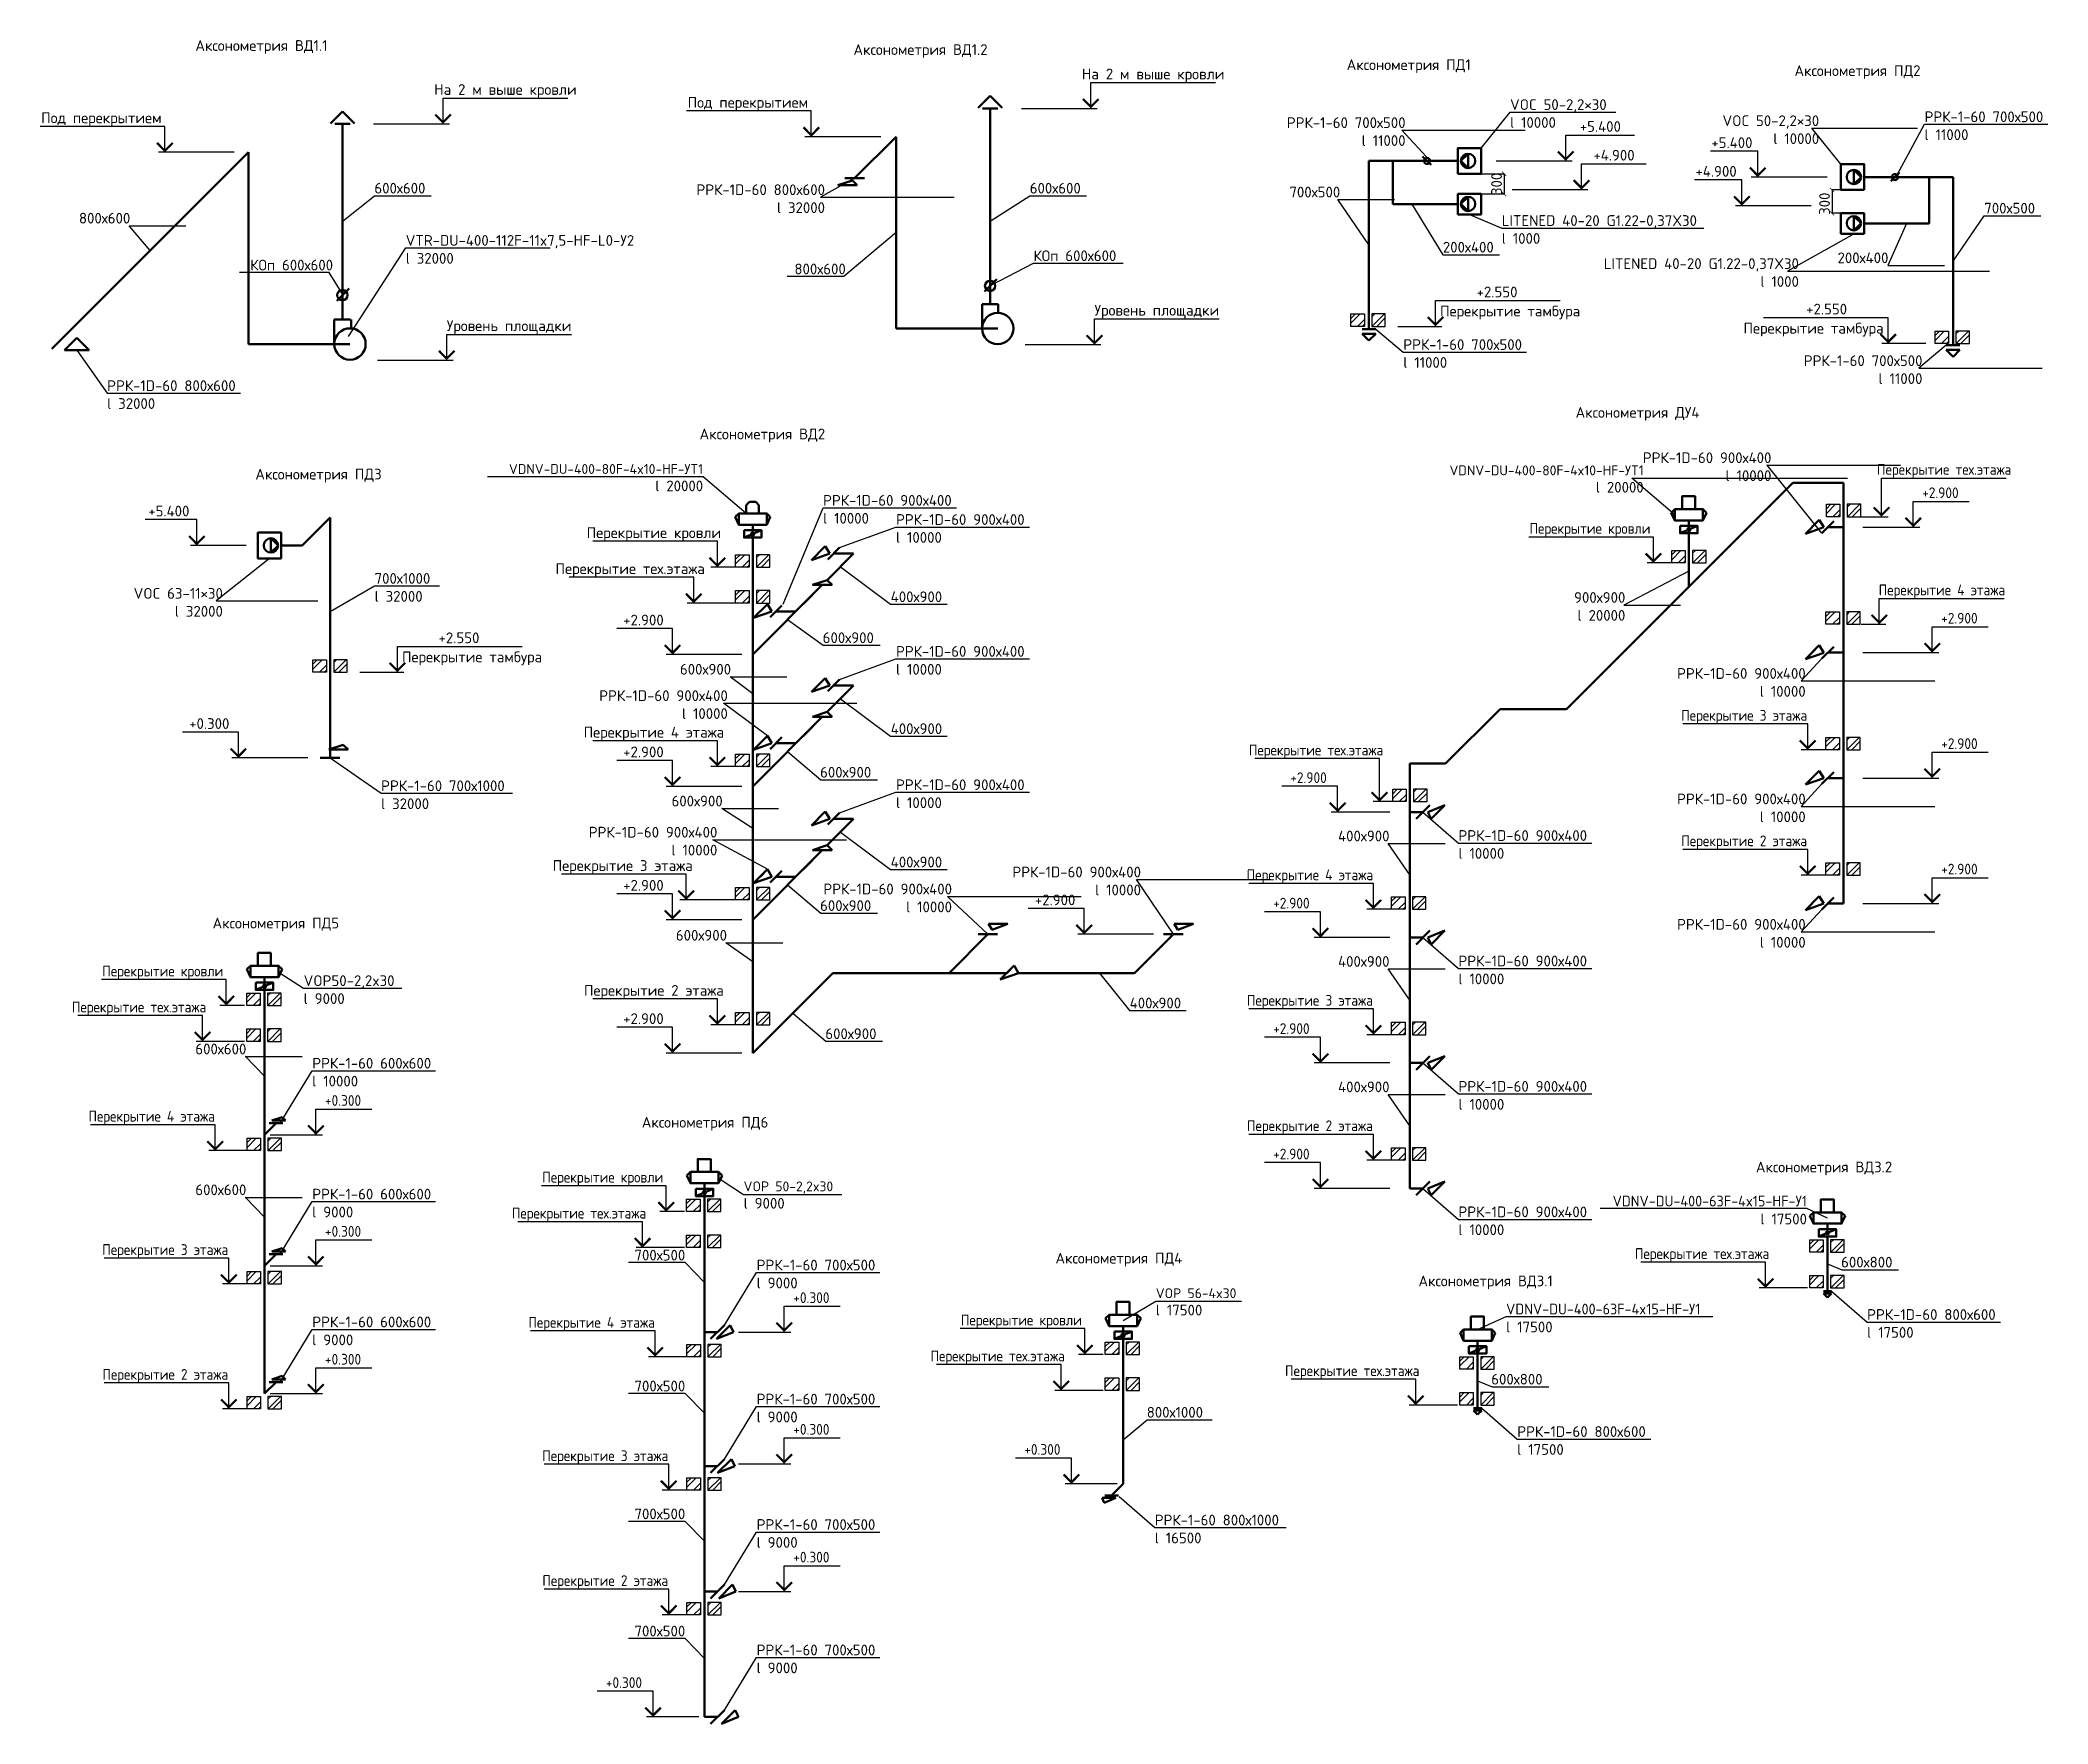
# Model space of a CAD drawing. Header units: millimetres. Extents: x -33838 to 476301, y -41806 to 120107.
# Drawn here: x -33838 to 12855, y 80943 to 120107 of the extents above; entities that cross this region are included whole.
import ezdxf
from ezdxf import colors
from ezdxf.entities.mleader import LeaderData, LeaderLine
from ezdxf.enums import TextEntityAlignment as Align
from ezdxf.math import Vec2, Vec3

# ---------------------------------------------------------------- set-up
doc = ezdxf.new("R2010")
doc.units = ezdxf.units.MM
doc.layers.add('0_ANNOT_Dimensions', color=7, linetype='Continuous')
doc.layers.add('ДУ', color=5, linetype='Continuous', lineweight=50)
doc.layers.add('ПОДПОР', color=1, linetype='Continuous', lineweight=50)
doc.styles.add('ISOCPEUR', font='isocpeur.ttf', dxfattribs={"height": 250})
doc.styles.add('PIK', font='isocpeur.ttf', dxfattribs={"width": 0.9, "height": 250})
doc.styles.add('TRAJECTORY_TEXT_STYLE', font='simplex.shx', dxfattribs={"width": 0.65})
doc.dimstyles.get("Standard").update_dxf_attribs({"dimtxt": 250, "dimasz": 100, "dimexe": 0.18, "dimexo": 0.0625, "dimgap": 50, "dimtad": 1, "dimtoh": 1, "dimdec": 4, "dimzin": 0, "dimdsep": 46, "dimtxsty": 'PIK', "dimblk": 'ARCHTICK', "dimcen": 0.09, "dimadec": 0, "dimazin": 0, "dimtfac": 1, "dimtdec": 4, "dimtofl": 0, "dimtmove": 0, "dimatfit": 3, "dimfxl": 1, "dimtolj": 1, "dimtzin": 0, "dimarcsym": 0})

msp = doc.modelspace()

# ---------------------------------------------------------------- texts
at = {"char_height": 250, "attachment_point": 1, "style": 'ISOCPEUR'}
for s, insert in [('Аксонометрия ВД1.1', (-30228.42566, 120106.49906)), ('Аксонометрия ВД1.2', (-14923.09484, 120012.45938)), ('Аксонометрия ПД1', (-3452.77376, 119660.79606)), ('Аксонометрия ПД2', (6961.40657, 119522.53667)), ('Аксонометрия ДУ4', (1871.11632, 111573.0653)), ('Аксонометрия ВД2', (-18502.58445, 111070.44642)), ('Аксонометрия ПД3', (-28834.04225, 110136.26214)), ('Аксонометрия ПД5', (-29828.67953, 99693.09889)), ('Аксонометрия ПД6', (-19846.47024, 95060.94133)), ('Аксонометрия ВД3.2', (6063.99996, 94020.83705)), ('Аксонометрия ПД4', (-10225.43408, 91899.73689)), ('Аксонометрия ВД3.1', (-1783.1214, 91370.5765))]:
    msp.add_mtext(s, dxfattribs=dict(at, insert=insert))

# ---------------------------------------------------------------- blocks, each defined once
blk = doc.blocks.new('*U3178')
at = {"color": 0, "linetype": 'ByBlock', "lineweight": -2}
for p, q in [((0, 6), (29, 6)), ((-16.14, 0), (0, 0))]:
    blk.add_line(p, q, dxfattribs=at)
at = {"color": 0, "linetype": 'ByBlock', "lineweight": -2, "ltscale": 100}
blk.add_line((-1.5, 0), (1.5, 0), dxfattribs=at)
blk.add_lwpolyline([(0, 0), (0, 6)], dxfattribs=at)
at = {"color": 0, "linetype": 'ByBlock', "lineweight": -2, "ltscale": 100, "const_width": 0.5}
blk.add_lwpolyline([(1.82, 2.18), (0, 0.35), (-1.82, 2.18)], dxfattribs=at)
at = {"linetype": 'ByBlock', "lineweight": -2, "ltscale": 100, "style": 'TRAJECTORY_TEXT_STYLE', "width": 0.65}
blk.add_attdef('Отм.', text='', height=3.5, dxfattribs=at).set_placement((14.5, 6), align=Align.BOTTOM_CENTER)
at = {"color": 0, "linetype": 'ByBlock', "lineweight": -2, "ltscale": 100, "style": 'TRAJECTORY_TEXT_STYLE', "width": 0.65}
blk.add_attdef('Прим.', text='', height=3.5, dxfattribs=at).set_placement((17.57, 4.8), align=Align.TOP_CENTER)
blk = doc.blocks.new('*U3182')
at = {"color": 0, "linetype": 'ByBlock', "lineweight": -2}
for p, q in [((0, 6), (29, 6)), ((-4.24, 0), (0, 0))]:
    blk.add_line(p, q, dxfattribs=at)
at = {"color": 0, "linetype": 'ByBlock', "lineweight": -2, "ltscale": 100}
blk.add_line((-1.5, 0), (1.5, 0), dxfattribs=at)
blk.add_lwpolyline([(0, 0), (0, 6)], dxfattribs=at)
at = {"color": 0, "linetype": 'ByBlock', "lineweight": -2, "ltscale": 100, "const_width": 0.5}
blk.add_lwpolyline([(1.82, 2.18), (0, 0.35), (-1.82, 2.18)], dxfattribs=at)
at = {"linetype": 'ByBlock', "lineweight": -2, "ltscale": 100, "style": 'TRAJECTORY_TEXT_STYLE', "width": 0.65}
blk.add_attdef('Отм.', text='', height=3.5, dxfattribs=at).set_placement((14.5, 6), align=Align.BOTTOM_CENTER)
at = {"color": 0, "linetype": 'ByBlock', "lineweight": -2, "ltscale": 100, "style": 'TRAJECTORY_TEXT_STYLE', "width": 0.65}
blk.add_attdef('Прим.', text='', height=3.5, dxfattribs=at).set_placement((17.57, 4.8), align=Align.TOP_CENTER)
blk = doc.blocks.new('*U3316')
at = {"color": 0, "linetype": 'ByBlock', "lineweight": -2}
for p, q in [((0, 6), (29, 6)), ((-11.49, 0), (0, 0))]:
    blk.add_line(p, q, dxfattribs=at)
at = {"color": 0, "linetype": 'ByBlock', "lineweight": -2, "ltscale": 100}
blk.add_line((-1.5, 0), (1.5, 0), dxfattribs=at)
blk.add_lwpolyline([(0, 0), (0, 6)], dxfattribs=at)
at = {"color": 0, "linetype": 'ByBlock', "lineweight": -2, "ltscale": 100, "const_width": 0.5}
blk.add_lwpolyline([(1.82, 2.18), (0, 0.35), (-1.82, 2.18)], dxfattribs=at)
at = {"linetype": 'ByBlock', "lineweight": -2, "ltscale": 100, "style": 'TRAJECTORY_TEXT_STYLE', "width": 0.65}
blk.add_attdef('Отм.', text='', height=3.5, dxfattribs=at).set_placement((14.5, 6), align=Align.BOTTOM_CENTER)
at = {"color": 0, "linetype": 'ByBlock', "lineweight": -2, "ltscale": 100, "style": 'TRAJECTORY_TEXT_STYLE', "width": 0.65}
blk.add_attdef('Прим.', text='', height=3.5, dxfattribs=at).set_placement((17.57, 4.8), align=Align.TOP_CENTER)
blk = doc.blocks.new('*U3181')
at = {"color": 0, "linetype": 'ByBlock', "lineweight": -2}
for p, q in [((0, 6), (13, 6)), ((-16.14, 0), (0, 0))]:
    blk.add_line(p, q, dxfattribs=at)
at = {"color": 0, "linetype": 'ByBlock', "lineweight": -2, "ltscale": 100}
blk.add_line((-1.5, 0), (1.5, 0), dxfattribs=at)
blk.add_lwpolyline([(0, 0), (0, 6)], dxfattribs=at)
at = {"color": 0, "linetype": 'ByBlock', "lineweight": -2, "ltscale": 100, "const_width": 0.5}
blk.add_lwpolyline([(1.82, 2.18), (0, 0.35), (-1.82, 2.18)], dxfattribs=at)
at = {"linetype": 'ByBlock', "lineweight": -2, "ltscale": 100, "style": 'TRAJECTORY_TEXT_STYLE', "width": 0.65}
blk.add_attdef('Отм.', text='', height=3.5, dxfattribs=at).set_placement((6.5, 6), align=Align.BOTTOM_CENTER)
at = {"color": 0, "linetype": 'ByBlock', "lineweight": -2, "ltscale": 100, "style": 'TRAJECTORY_TEXT_STYLE', "width": 0.65}
blk.add_attdef('Прим.', text='', height=3.5, dxfattribs=at).set_placement((9.57, 4.8), align=Align.TOP_CENTER)
blk = doc.blocks.new('*U3195')
at = {"color": 0, "linetype": 'ByBlock', "lineweight": -2}
for p, q in [((0, 6), (12, 6)), ((-11.48, 0), (0, 0))]:
    blk.add_line(p, q, dxfattribs=at)
at = {"color": 0, "linetype": 'ByBlock', "lineweight": -2, "ltscale": 100}
blk.add_line((-1.5, 0), (1.5, 0), dxfattribs=at)
blk.add_lwpolyline([(0, 0), (0, 6)], dxfattribs=at)
at = {"color": 0, "linetype": 'ByBlock', "lineweight": -2, "ltscale": 100, "const_width": 0.5}
blk.add_lwpolyline([(1.82, 2.18), (0, 0.35), (-1.82, 2.18)], dxfattribs=at)
at = {"linetype": 'ByBlock', "lineweight": -2, "ltscale": 100, "style": 'TRAJECTORY_TEXT_STYLE', "width": 0.65}
blk.add_attdef('Отм.', text='', height=3.5, dxfattribs=at).set_placement((6, 6), align=Align.BOTTOM_CENTER)
at = {"color": 0, "linetype": 'ByBlock', "lineweight": -2, "ltscale": 100, "style": 'TRAJECTORY_TEXT_STYLE', "width": 0.65}
blk.add_attdef('Прим.', text='', height=3.5, dxfattribs=at).set_placement((9.07, 4.8), align=Align.TOP_CENTER)
blk = doc.blocks.new('*U3184')
at = {"color": 0, "linetype": 'ByBlock', "lineweight": -2}
for p, q in [((0, 6), (13, 6)), ((-12.15, 0), (0, 0))]:
    blk.add_line(p, q, dxfattribs=at)
at = {"color": 0, "linetype": 'ByBlock', "lineweight": -2, "ltscale": 100}
blk.add_line((-1.5, 0), (1.5, 0), dxfattribs=at)
blk.add_lwpolyline([(0, 0), (0, 6)], dxfattribs=at)
at = {"color": 0, "linetype": 'ByBlock', "lineweight": -2, "ltscale": 100, "const_width": 0.5}
blk.add_lwpolyline([(1.82, 2.18), (0, 0.35), (-1.82, 2.18)], dxfattribs=at)
at = {"linetype": 'ByBlock', "lineweight": -2, "ltscale": 100, "style": 'TRAJECTORY_TEXT_STYLE', "width": 0.65}
blk.add_attdef('Отм.', text='', height=3.5, dxfattribs=at).set_placement((6.5, 6), align=Align.BOTTOM_CENTER)
at = {"color": 0, "linetype": 'ByBlock', "lineweight": -2, "ltscale": 100, "style": 'TRAJECTORY_TEXT_STYLE', "width": 0.65}
blk.add_attdef('Прим.', text='', height=3.5, dxfattribs=at).set_placement((9.57, 4.8), align=Align.TOP_CENTER)
blk = doc.blocks.new('*U3183')
at = {"color": 0, "linetype": 'ByBlock', "lineweight": -2}
for p, q in [((0, 6), (29, 6)), ((-9.75, 0), (0, 0))]:
    blk.add_line(p, q, dxfattribs=at)
at = {"color": 0, "linetype": 'ByBlock', "lineweight": -2, "ltscale": 100}
blk.add_line((-1.5, 0), (1.5, 0), dxfattribs=at)
blk.add_lwpolyline([(0, 0), (0, 6)], dxfattribs=at)
at = {"color": 0, "linetype": 'ByBlock', "lineweight": -2, "ltscale": 100, "const_width": 0.5}
blk.add_lwpolyline([(1.82, 2.18), (0, 0.35), (-1.82, 2.18)], dxfattribs=at)
at = {"linetype": 'ByBlock', "lineweight": -2, "ltscale": 100, "style": 'TRAJECTORY_TEXT_STYLE', "width": 0.65}
blk.add_attdef('Отм.', text='', height=3.5, dxfattribs=at).set_placement((14.5, 6), align=Align.BOTTOM_CENTER)
at = {"color": 0, "linetype": 'ByBlock', "lineweight": -2, "ltscale": 100, "style": 'TRAJECTORY_TEXT_STYLE', "width": 0.65}
blk.add_attdef('Прим.', text='', height=3.5, dxfattribs=at).set_placement((17.57, 4.8), align=Align.TOP_CENTER)
blk = doc.blocks.new('*U3186')
at = {"color": 0, "linetype": 'ByBlock', "lineweight": -2}
for p, q in [((0, 9), (29, 9)), ((-4.87, 0), (0, 0))]:
    blk.add_line(p, q, dxfattribs=at)
at = {"color": 0, "linetype": 'ByBlock', "lineweight": -2, "ltscale": 100}
blk.add_line((-1.5, 0), (1.5, 0), dxfattribs=at)
blk.add_lwpolyline([(0, 0), (0, 9)], dxfattribs=at)
at = {"color": 0, "linetype": 'ByBlock', "lineweight": -2, "ltscale": 100, "const_width": 0.5}
blk.add_lwpolyline([(1.82, 2.18), (0, 0.35), (-1.82, 2.18)], dxfattribs=at)
at = {"linetype": 'ByBlock', "lineweight": -2, "ltscale": 100, "style": 'TRAJECTORY_TEXT_STYLE', "width": 0.65}
blk.add_attdef('Отм.', text='', height=3.5, dxfattribs=at).set_placement((14.5, 9), align=Align.BOTTOM_CENTER)
at = {"color": 0, "linetype": 'ByBlock', "lineweight": -2, "ltscale": 100, "style": 'TRAJECTORY_TEXT_STYLE', "width": 0.65}
blk.add_attdef('Прим.', text='', height=3.5, dxfattribs=at).set_placement((17.57, 7.8), align=Align.TOP_CENTER)
blk = doc.blocks.new('*U3187')
at = {"color": 0, "linetype": 'ByBlock', "lineweight": -2}
for p, q in [((0, 6), (13, 6)), ((-11.72, 0), (0, 0))]:
    blk.add_line(p, q, dxfattribs=at)
at = {"color": 0, "linetype": 'ByBlock', "lineweight": -2, "ltscale": 100}
blk.add_line((-1.5, 0), (1.5, 0), dxfattribs=at)
blk.add_lwpolyline([(0, 0), (0, 6)], dxfattribs=at)
at = {"color": 0, "linetype": 'ByBlock', "lineweight": -2, "ltscale": 100, "const_width": 0.5}
blk.add_lwpolyline([(1.82, 2.18), (0, 0.35), (-1.82, 2.18)], dxfattribs=at)
at = {"linetype": 'ByBlock', "lineweight": -2, "ltscale": 100, "style": 'TRAJECTORY_TEXT_STYLE', "width": 0.65}
blk.add_attdef('Отм.', text='', height=3.5, dxfattribs=at).set_placement((6.5, 6), align=Align.BOTTOM_CENTER)
at = {"color": 0, "linetype": 'ByBlock', "lineweight": -2, "ltscale": 100, "style": 'TRAJECTORY_TEXT_STYLE', "width": 0.65}
blk.add_attdef('Прим.', text='', height=3.5, dxfattribs=at).set_placement((9.57, 4.8), align=Align.TOP_CENTER)
blk = doc.blocks.new('*U3185')
at = {"color": 0, "linetype": 'ByBlock', "lineweight": -2}
for p, q in [((0, 10), (29, 10)), ((-3.07, 0), (0, 0))]:
    blk.add_line(p, q, dxfattribs=at)
at = {"color": 0, "linetype": 'ByBlock', "lineweight": -2, "ltscale": 100}
blk.add_line((-1.5, 0), (1.5, 0), dxfattribs=at)
blk.add_lwpolyline([(0, 0), (0, 10)], dxfattribs=at)
at = {"color": 0, "linetype": 'ByBlock', "lineweight": -2, "ltscale": 100, "const_width": 0.5}
blk.add_lwpolyline([(1.82, 2.18), (0, 0.35), (-1.82, 2.18)], dxfattribs=at)
at = {"linetype": 'ByBlock', "lineweight": -2, "ltscale": 100, "style": 'TRAJECTORY_TEXT_STYLE', "width": 0.65}
blk.add_attdef('Отм.', text='', height=3.5, dxfattribs=at).set_placement((14.5, 10), align=Align.BOTTOM_CENTER)
at = {"color": 0, "linetype": 'ByBlock', "lineweight": -2, "ltscale": 100, "style": 'TRAJECTORY_TEXT_STYLE', "width": 0.65}
blk.add_attdef('Прим.', text='', height=3.5, dxfattribs=at).set_placement((17.57, 8.8), align=Align.TOP_CENTER)
blk = doc.blocks.new('*U3189')
at = {"color": 0, "linetype": 'ByBlock', "lineweight": -2}
for p, q in [((0, 6), (29, 6)), ((-8.73, 0), (0, 0))]:
    blk.add_line(p, q, dxfattribs=at)
at = {"color": 0, "linetype": 'ByBlock', "lineweight": -2, "ltscale": 100}
blk.add_line((-1.5, 0), (1.5, 0), dxfattribs=at)
blk.add_lwpolyline([(0, 0), (0, 6)], dxfattribs=at)
at = {"color": 0, "linetype": 'ByBlock', "lineweight": -2, "ltscale": 100, "const_width": 0.5}
blk.add_lwpolyline([(1.82, 2.18), (0, 0.35), (-1.82, 2.18)], dxfattribs=at)
at = {"linetype": 'ByBlock', "lineweight": -2, "ltscale": 100, "style": 'TRAJECTORY_TEXT_STYLE', "width": 0.65}
blk.add_attdef('Отм.', text='', height=3.5, dxfattribs=at).set_placement((14.5, 6), align=Align.BOTTOM_CENTER)
at = {"color": 0, "linetype": 'ByBlock', "lineweight": -2, "ltscale": 100, "style": 'TRAJECTORY_TEXT_STYLE', "width": 0.65}
blk.add_attdef('Прим.', text='', height=3.5, dxfattribs=at).set_placement((17.57, 4.8), align=Align.TOP_CENTER)
blk = doc.blocks.new('*U3192')
at = {"color": 0, "linetype": 'ByBlock', "lineweight": -2}
for p, q in [((0, 6), (11, 6)), ((-16.14, 0), (0, 0))]:
    blk.add_line(p, q, dxfattribs=at)
at = {"color": 0, "linetype": 'ByBlock', "lineweight": -2, "ltscale": 100}
blk.add_line((-1.5, 0), (1.5, 0), dxfattribs=at)
blk.add_lwpolyline([(0, 0), (0, 6)], dxfattribs=at)
at = {"color": 0, "linetype": 'ByBlock', "lineweight": -2, "ltscale": 100, "const_width": 0.5}
blk.add_lwpolyline([(1.82, 2.18), (0, 0.35), (-1.82, 2.18)], dxfattribs=at)
at = {"linetype": 'ByBlock', "lineweight": -2, "ltscale": 100, "style": 'TRAJECTORY_TEXT_STYLE', "width": 0.65}
blk.add_attdef('Отм.', text='', height=3.5, dxfattribs=at).set_placement((5.5, 6), align=Align.BOTTOM_CENTER)
at = {"color": 0, "linetype": 'ByBlock', "lineweight": -2, "ltscale": 100, "style": 'TRAJECTORY_TEXT_STYLE', "width": 0.65}
blk.add_attdef('Прим.', text='', height=3.5, dxfattribs=at).set_placement((8.57, 4.8), align=Align.TOP_CENTER)
blk = doc.blocks.new('*U3191')
at = {"color": 0, "linetype": 'ByBlock', "lineweight": -2}
for p, q in [((0, 6), (16, 6)), ((-16.14, 0), (0, 0))]:
    blk.add_line(p, q, dxfattribs=at)
at = {"color": 0, "linetype": 'ByBlock', "lineweight": -2, "ltscale": 100}
blk.add_line((-1.5, 0), (1.5, 0), dxfattribs=at)
blk.add_lwpolyline([(0, 0), (0, 6)], dxfattribs=at)
at = {"color": 0, "linetype": 'ByBlock', "lineweight": -2, "ltscale": 100, "const_width": 0.5}
blk.add_lwpolyline([(1.82, 2.18), (0, 0.35), (-1.82, 2.18)], dxfattribs=at)
at = {"linetype": 'ByBlock', "lineweight": -2, "ltscale": 100, "style": 'TRAJECTORY_TEXT_STYLE', "width": 0.65}
blk.add_attdef('Отм.', text='', height=3.5, dxfattribs=at).set_placement((8, 6), align=Align.BOTTOM_CENTER)
at = {"color": 0, "linetype": 'ByBlock', "lineweight": -2, "ltscale": 100, "style": 'TRAJECTORY_TEXT_STYLE', "width": 0.65}
blk.add_attdef('Прим.', text='', height=3.5, dxfattribs=at).set_placement((11.07, 4.8), align=Align.TOP_CENTER)
blk = doc.blocks.new('*U3190')
at = {"color": 0, "linetype": 'ByBlock', "lineweight": -2}
for p, q in [((0, 6), (15, 6)), ((-16.14, 0), (0, 0))]:
    blk.add_line(p, q, dxfattribs=at)
at = {"color": 0, "linetype": 'ByBlock', "lineweight": -2, "ltscale": 100}
blk.add_line((-1.5, 0), (1.5, 0), dxfattribs=at)
blk.add_lwpolyline([(0, 0), (0, 6)], dxfattribs=at)
at = {"color": 0, "linetype": 'ByBlock', "lineweight": -2, "ltscale": 100, "const_width": 0.5}
blk.add_lwpolyline([(1.82, 2.18), (0, 0.35), (-1.82, 2.18)], dxfattribs=at)
at = {"linetype": 'ByBlock', "lineweight": -2, "ltscale": 100, "style": 'TRAJECTORY_TEXT_STYLE', "width": 0.65}
blk.add_attdef('Отм.', text='', height=3.5, dxfattribs=at).set_placement((7.5, 6), align=Align.BOTTOM_CENTER)
at = {"color": 0, "linetype": 'ByBlock', "lineweight": -2, "ltscale": 100, "style": 'TRAJECTORY_TEXT_STYLE', "width": 0.65}
blk.add_attdef('Прим.', text='', height=3.5, dxfattribs=at).set_placement((10.57, 4.8), align=Align.TOP_CENTER)
blk = doc.blocks.new('*U3194')
at = {"color": 0, "linetype": 'ByBlock', "lineweight": -2}
for p, q in [((0, 6), (29, 6)), ((-7.41, 0), (0, 0))]:
    blk.add_line(p, q, dxfattribs=at)
at = {"color": 0, "linetype": 'ByBlock', "lineweight": -2, "ltscale": 100}
blk.add_line((-1.5, 0), (1.5, 0), dxfattribs=at)
blk.add_lwpolyline([(0, 0), (0, 6)], dxfattribs=at)
at = {"color": 0, "linetype": 'ByBlock', "lineweight": -2, "ltscale": 100, "const_width": 0.5}
blk.add_lwpolyline([(1.82, 2.18), (0, 0.35), (-1.82, 2.18)], dxfattribs=at)
at = {"linetype": 'ByBlock', "lineweight": -2, "ltscale": 100, "style": 'TRAJECTORY_TEXT_STYLE', "width": 0.65}
blk.add_attdef('Отм.', text='', height=3.5, dxfattribs=at).set_placement((14.5, 6), align=Align.BOTTOM_CENTER)
at = {"color": 0, "linetype": 'ByBlock', "lineweight": -2, "ltscale": 100, "style": 'TRAJECTORY_TEXT_STYLE', "width": 0.65}
blk.add_attdef('Прим.', text='', height=3.5, dxfattribs=at).set_placement((17.57, 4.8), align=Align.TOP_CENTER)
blk = doc.blocks.new('*U3193')
at = {"color": 0, "linetype": 'ByBlock', "lineweight": -2}
for p, q in [((0, 6), (13, 6)), ((-10.66, 0), (0, 0))]:
    blk.add_line(p, q, dxfattribs=at)
at = {"color": 0, "linetype": 'ByBlock', "lineweight": -2, "ltscale": 100}
blk.add_line((-1.5, 0), (1.5, 0), dxfattribs=at)
blk.add_lwpolyline([(0, 0), (0, 6)], dxfattribs=at)
at = {"color": 0, "linetype": 'ByBlock', "lineweight": -2, "ltscale": 100, "const_width": 0.5}
blk.add_lwpolyline([(1.82, 2.18), (0, 0.35), (-1.82, 2.18)], dxfattribs=at)
at = {"linetype": 'ByBlock', "lineweight": -2, "ltscale": 100, "style": 'TRAJECTORY_TEXT_STYLE', "width": 0.65}
blk.add_attdef('Отм.', text='', height=3.5, dxfattribs=at).set_placement((6.5, 6), align=Align.BOTTOM_CENTER)
at = {"color": 0, "linetype": 'ByBlock', "lineweight": -2, "ltscale": 100, "style": 'TRAJECTORY_TEXT_STYLE', "width": 0.65}
blk.add_attdef('Прим.', text='', height=3.5, dxfattribs=at).set_placement((9.57, 4.8), align=Align.TOP_CENTER)
blk = doc.blocks.new('_ArchTick')
at = {"color": 0, "linetype": 'ByBlock', "const_width": 0.15}
blk.add_lwpolyline([(-0.5, -0.5), (0.5, 0.5)], dxfattribs=at)
blk = doc.blocks.new('*D3198')
at = {"layer": '0_ANNOT_Dimensions', "color": 0, "lineweight": -2, "transparency": 16777216}
for p, q in [((-327, 116998), (209, 116998)), ((209, 116998), (209, 116528)), ((-327, 116528), (209, 116528))]:
    blk.add_line(p, q, dxfattribs=at)
at = {"layer": 'Defpoints', "color": 0, "transparency": 16777216}
for p in [(-327, 116998), (-327, 116528), (209, 116528)]:
    blk.add_point(p, dxfattribs=at)
at = {"layer": '0_ANNOT_Dimensions', "color": 0, "lineweight": -2, "transparency": 16777216, "xscale": 100, "yscale": 100, "zscale": 100}
for p, rotation in [((209, 116998), 90), ((209, 116528), 270)]:
    blk.add_blockref('_ArchTick', p, dxfattribs=dict(at, rotation=rotation))
at = {"layer": '0_ANNOT_Dimensions', "color": 0, "transparency": 16777216, "insert": (34, 116763), "char_height": 250, "attachment_point": 5, "rotation": 90, "style": 'ISOCPEUR'}
blk.add_mtext('\\A1;300', dxfattribs=at)
blk = doc.blocks.new('*D3199')
at = {"layer": '0_ANNOT_Dimensions', "color": 0, "lineweight": -2, "transparency": 16777216}
for p, q in [((8042, 116622), (7836, 116622)), ((7836, 116622), (7836, 116079)), ((8042, 116079), (7836, 116079))]:
    blk.add_line(p, q, dxfattribs=at)
at = {"layer": 'Defpoints', "color": 0, "transparency": 16777216}
for p in [(8042, 116622), (7836, 116079), (8042, 116079)]:
    blk.add_point(p, dxfattribs=at)
at = {"layer": '0_ANNOT_Dimensions', "color": 0, "lineweight": -2, "transparency": 16777216, "xscale": 100, "yscale": 100, "zscale": 100}
for p, rotation in [((7836, 116622), 90), ((7836, 116079), 270)]:
    blk.add_blockref('_ArchTick', p, dxfattribs=dict(at, rotation=rotation))
at = {"layer": '0_ANNOT_Dimensions', "color": 0, "transparency": 16777216, "insert": (7661, 116302), "char_height": 250, "attachment_point": 5, "rotation": 90, "style": 'ISOCPEUR'}
blk.add_mtext('\\A1;300', dxfattribs=at)

# ---------------------------------------------------------------- dimensions: what is measured, and where the dimension line sits
at = {"layer": '0_ANNOT_Dimensions'}
for base, p1, p2, picture, middle in [((208.89926, 116528.25741), (-326.75313, 116997.75071), (-326.75313, 116528.25741), '*D3198', (208.89926, 116763.00406)), ((7836.02976, 116079.34537), (8042.29705, 116622.21255), (8042.29705, 116079.34537), '*D3199', (7836.02976, 116301.92051))]:
    dim = msp.add_linear_dim(base=base, p1=p1, p2=p2, angle=90, text='300', dimstyle='Standard', override={"dimtxsty": 'ISOCPEUR'}, dxfattribs=at)
    dim.commit()
    dim.dimension.update_dxf_attribs({"geometry": picture, "text_midpoint": middle, "dimtype": 160})

# ---------------------------------------------------------------- hatches: boundary and pattern name
h = msp.add_hatch()
h.set_pattern_fill('ANSI32', color=256, scale=25)
h.set_pattern_definition([(45, (21248.33, 109610), (-168.3798, 168.3798), []), (45, (21360.58, 109610), (-168.3798, 168.3798), [])])
h.paths.add_polyline_path([(-3039.5733, 113737.11882), (-3352.37872, 113737.11882), (-3352.37872, 113449.14587), (-3039.5733, 113449.14587)])
h.paths.add_polyline_path([(-2866.28282, 113737.11882), (-2866.28282, 113449.14587), (-2553.47739, 113449.14587), (-2553.47739, 113737.11882)])
h = msp.add_hatch()
h.set_pattern_fill('ANSI32', color=256, scale=25)
h.set_pattern_definition([(45, (34832.6, 109211.78), (-168.3798, 168.3798), []), (45, (34944.84, 109211.78), (-168.3798, 168.3798), [])])
h.paths.add_polyline_path([(10544.69085, 113338.91282), (10231.88542, 113338.91282), (10231.88542, 113050.93986), (10544.69085, 113050.93986)])
h.paths.add_polyline_path([(10717.98133, 113338.91282), (10717.98133, 113050.93986), (11030.78675, 113050.93986), (11030.78675, 113338.91282)])
h = msp.add_hatch()
h.set_pattern_fill('ANSI32', color=256, scale=25)
h.set_pattern_definition([(45, (32304.78, 105182.62), (-168.3798, 168.3798), []), (45, (32417.04, 105182.62), (-168.3798, 168.3798), [])])
h.paths.add_polyline_path([(8016.88273, 109309.75482), (7704.0773, 109309.75482), (7704.0773, 109021.78186), (8016.88273, 109021.78186)])
h.paths.add_polyline_path([(8190.17321, 109309.75482), (8190.17321, 109021.78186), (8502.97864, 109021.78186), (8502.97864, 109309.75482)])
h = msp.add_hatch()
h.set_pattern_fill('ANSI32', color=256, scale=25)
h.set_pattern_definition([(45, (6936.87, 104010.3), (-168.3798, 168.3798), []), (45, (7049.13, 104010.3), (-168.3798, 168.3798), [])])
h.paths.add_polyline_path([(-17351.02602, 108137.423), (-17663.83145, 108137.423), (-17663.83145, 107849.45005), (-17351.02602, 107849.45005)])
h.paths.add_polyline_path([(-17177.73554, 108137.423), (-17177.73554, 107849.45005), (-16864.93011, 107849.45005), (-16864.93011, 108137.423)])
h = msp.add_hatch()
h.set_pattern_fill('ANSI32', color=256, scale=25)
h.set_pattern_definition([(45, (28707.3, 104109.8), (-168.3798, 168.3798), []), (45, (28819.54, 104109.8), (-168.3798, 168.3798), [])])
h.paths.add_polyline_path([(4419.39068, 108236.93275), (4106.58526, 108236.93275), (4106.58526, 107948.9598), (4419.39068, 107948.9598)])
h.paths.add_polyline_path([(4592.68116, 108236.93275), (4592.68116, 107948.9598), (4905.48659, 107948.9598), (4905.48659, 108236.93275)])
h = msp.add_hatch()
h.set_pattern_fill('ANSI32', color=256, scale=25)
h.set_pattern_definition([(45, (6936.87, 103174.14), (-168.3798, 168.3798), []), (45, (7049.13, 103174.14), (-168.3798, 168.3798), [])])
h.paths.add_polyline_path([(-17351.02602, 107301.26709), (-17663.83145, 107301.26709), (-17663.83145, 107013.29413), (-17351.02602, 107013.29413)])
h.paths.add_polyline_path([(-17177.73554, 107301.26709), (-17177.73554, 107013.29413), (-16864.93011, 107013.29413), (-16864.93011, 107301.26709)])
h = msp.add_hatch()
h.set_pattern_fill('ANSI32', color=256, scale=25)
h.set_pattern_definition([(45, (32293.96, 102679.43), (-168.3798, 168.3798), []), (45, (32406.21, 102679.43), (-168.3798, 168.3798), [])])
h.paths.add_polyline_path([(8006.06243, 106806.56386), (7693.257, 106806.56386), (7693.257, 106518.5909), (8006.06243, 106518.5909)])
h.paths.add_polyline_path([(8179.35291, 106806.56386), (8179.35291, 106518.5909), (8492.15833, 106518.5909), (8492.15833, 106806.56386)])
h = msp.add_hatch()
h.set_pattern_fill('ANSI32', color=256, scale=25)
h.set_pattern_definition([(45, (-2894.18, 101565.58), (-168.3798, 168.3798), []), (45, (-2781.92, 101565.58), (-168.3798, 168.3798), [])])
h.paths.add_polyline_path([(-27182.07667, 105692.71439), (-27494.88209, 105692.71439), (-27494.88209, 105404.74143), (-27182.07667, 105404.74143)])
h.paths.add_polyline_path([(-27008.78619, 105692.71439), (-27008.78619, 105404.74143), (-26695.98076, 105404.74143), (-26695.98076, 105692.71439)])
h = msp.add_hatch()
h.set_pattern_fill('ANSI32', color=256, scale=25)
h.set_pattern_definition([(45, (32293.96, 99761.53), (-168.3798, 168.3798), []), (45, (32406.21, 99761.53), (-168.3798, 168.3798), [])])
h.paths.add_polyline_path([(8006.06243, 103888.6552), (7693.257, 103888.6552), (7693.257, 103600.68224), (8006.06243, 103600.68224)])
h.paths.add_polyline_path([(8179.35291, 103888.6552), (8179.35291, 103600.68224), (8492.15833, 103600.68224), (8492.15833, 103888.6552)])
h = msp.add_hatch()
h.set_pattern_fill('ANSI32', color=256, scale=25)
h.set_pattern_definition([(45, (6936.87, 99369.7), (-168.3798, 168.3798), []), (45, (7049.13, 99369.7), (-168.3798, 168.3798), [])])
h.paths.add_polyline_path([(-17351.02602, 103496.82645), (-17663.83145, 103496.82645), (-17663.83145, 103208.8535), (-17351.02602, 103208.8535)])
h.paths.add_polyline_path([(-17177.73554, 103496.82645), (-17177.73554, 103208.8535), (-16864.93011, 103208.8535), (-16864.93011, 103496.82645)])
h = msp.add_hatch()
h.set_pattern_fill('ANSI32', color=256, scale=25)
h.set_pattern_definition([(45, (22220.38, 98554.69), (-168.3798, 168.3798), []), (45, (22332.63, 98554.69), (-168.3798, 168.3798), [])])
h.paths.add_polyline_path([(-2067.52149, 102681.81618), (-2380.32692, 102681.81618), (-2380.32692, 102393.84322), (-2067.52149, 102393.84322)])
h.paths.add_polyline_path([(-1894.23101, 102681.81618), (-1894.23101, 102393.84322), (-1581.42558, 102393.84322), (-1581.42558, 102681.81618)])
h = msp.add_hatch()
h.set_pattern_fill('ANSI32', color=256, scale=25)
h.set_pattern_definition([(45, (32293.96, 96843.62), (-168.3798, 168.3798), []), (45, (32406.21, 96843.62), (-168.3798, 168.3798), [])])
h.paths.add_polyline_path([(8006.06243, 100970.74654), (7693.257, 100970.74654), (7693.257, 100682.77359), (8006.06243, 100682.77359)])
h.paths.add_polyline_path([(8179.35291, 100970.74654), (8179.35291, 100682.77359), (8492.15833, 100682.77359), (8492.15833, 100970.74654)])
h = msp.add_hatch()
h.set_pattern_fill('ANSI32', color=256, scale=25)
h.set_pattern_definition([(45, (6936.87, 96267.54), (-168.3798, 168.3798), []), (45, (7049.13, 96267.54), (-168.3798, 168.3798), [])])
h.paths.add_polyline_path([(-17351.02602, 100394.6683), (-17663.83145, 100394.6683), (-17663.83145, 100106.69535), (-17351.02602, 100106.69535)])
h.paths.add_polyline_path([(-17177.73554, 100394.6683), (-17177.73554, 100106.69535), (-16864.93011, 100106.69535), (-16864.93011, 100394.6683)])
h = msp.add_hatch()
h.set_pattern_fill('ANSI32', color=256, scale=25)
h.set_pattern_definition([(45, (22193.91, 96051.5), (-168.3798, 168.3798), []), (45, (22306.17, 96051.5), (-168.3798, 168.3798), [])])
h.paths.add_polyline_path([(-2093.98636, 100178.62521), (-2406.79178, 100178.62521), (-2406.79178, 99890.65226), (-2093.98636, 99890.65226)])
h.paths.add_polyline_path([(-1920.69588, 100178.62521), (-1920.69588, 99890.65226), (-1607.89045, 99890.65226), (-1607.89045, 100178.62521)])
h = msp.add_hatch()
h.set_pattern_fill('ANSI32', color=256, scale=25)
h.set_pattern_definition([(45, (-4433.69, 93814.36), (-168.3798, 168.3798), []), (45, (-4321.43, 93814.36), (-168.3798, 168.3798), [])])
h.paths.add_polyline_path([(-28721.5843, 97941.48938), (-29034.38973, 97941.48938), (-29034.38973, 97653.51642), (-28721.5843, 97653.51642)])
h.paths.add_polyline_path([(-28548.29382, 97941.48938), (-28548.29382, 97653.51642), (-28235.48839, 97653.51642), (-28235.48839, 97941.48938)])
h = msp.add_hatch()
h.set_pattern_fill('ANSI32', color=256, scale=25)
h.set_pattern_definition([(45, (6936.87, 93364.27), (-168.3798, 168.3798), []), (45, (7049.13, 93364.27), (-168.3798, 168.3798), [])])
h.paths.add_polyline_path([(-17351.02602, 97491.40028), (-17663.83145, 97491.40028), (-17663.83145, 97203.42733), (-17351.02602, 97203.42733)])
h.paths.add_polyline_path([(-17177.73554, 97491.40028), (-17177.73554, 97203.42733), (-16864.93011, 97203.42733), (-16864.93011, 97491.40028)])
h = msp.add_hatch()
h.set_pattern_fill('ANSI32', color=256, scale=25)
h.set_pattern_definition([(45, (22193.91, 93133.59), (-168.3798, 168.3798), []), (45, (22306.17, 93133.59), (-168.3798, 168.3798), [])])
h.paths.add_polyline_path([(-2093.98636, 97260.71656), (-2406.79178, 97260.71656), (-2406.79178, 96972.7436), (-2093.98636, 96972.7436)])
h.paths.add_polyline_path([(-1920.69588, 97260.71656), (-1920.69588, 96972.7436), (-1607.89045, 96972.7436), (-1607.89045, 97260.71656)])
h = msp.add_hatch()
h.set_pattern_fill('ANSI32', color=256, scale=25)
h.set_pattern_definition([(45, (-4433.69, 92978.2), (-168.3798, 168.3798), []), (45, (-4321.43, 92978.2), (-168.3798, 168.3798), [])])
h.paths.add_polyline_path([(-28721.5843, 97105.33347), (-29034.38973, 97105.33347), (-29034.38973, 96817.36051), (-28721.5843, 96817.36051)])
h.paths.add_polyline_path([(-28548.29382, 97105.33347), (-28548.29382, 96817.36051), (-28235.48839, 96817.36051), (-28235.48839, 97105.33347)])
h = msp.add_hatch()
h.set_pattern_fill('ANSI32', color=256, scale=25)
h.set_pattern_definition([(45, (-4426.02, 90437.62), (-168.3798, 168.3798), []), (45, (-4313.77, 90437.62), (-168.3798, 168.3798), [])])
h.paths.add_polyline_path([(-28713.92325, 94564.7502), (-29026.72868, 94564.7502), (-29026.72868, 94276.77724), (-28713.92325, 94276.77724)])
h.paths.add_polyline_path([(-28540.63277, 94564.7502), (-28540.63277, 94276.77724), (-28227.82735, 94276.77724), (-28227.82735, 94564.7502)])
h = msp.add_hatch()
h.set_pattern_fill('ANSI32', color=256, scale=25)
h.set_pattern_definition([(45, (22193.91, 90215.68), (-168.3798, 168.3798), []), (45, (22306.17, 90215.68), (-168.3798, 168.3798), [])])
h.paths.add_polyline_path([(-2093.98636, 94342.8079), (-2406.79178, 94342.8079), (-2406.79178, 94054.83495), (-2093.98636, 94054.83495)])
h.paths.add_polyline_path([(-1920.69588, 94342.8079), (-1920.69588, 94054.83495), (-1607.89045, 94054.83495), (-1607.89045, 94342.8079)])
h = msp.add_hatch()
h.set_pattern_fill('ANSI32', color=256, scale=25)
h.set_pattern_definition([(45, (5798.34, 89019.18), (-168.3798, 168.3798), []), (45, (5910.6, 89019.18), (-168.3798, 168.3798), [])])
h.paths.add_polyline_path([(-18489.55426, 93146.31363), (-18802.35968, 93146.31363), (-18802.35968, 92858.34067), (-18489.55426, 92858.34067)])
h.paths.add_polyline_path([(-18316.26378, 93146.31363), (-18316.26378, 92858.34067), (-18003.45835, 92858.34067), (-18003.45835, 93146.31363)])
h = msp.add_hatch()
h.set_pattern_fill('ANSI32', color=256, scale=25)
h.set_pattern_definition([(45, (5798.34, 88183.03), (-168.3798, 168.3798), []), (45, (5910.6, 88183.03), (-168.3798, 168.3798), [])])
h.paths.add_polyline_path([(-18489.55426, 92310.15771), (-18802.35968, 92310.15771), (-18802.35968, 92022.18476), (-18489.55426, 92022.18476)])
h.paths.add_polyline_path([(-18316.26378, 92310.15771), (-18316.26378, 92022.18476), (-18003.45835, 92022.18476), (-18003.45835, 92310.15771)])
h = msp.add_hatch()
h.set_pattern_fill('ANSI32', color=256, scale=25)
h.set_pattern_definition([(45, (31917.46, 88077.84), (-168.3798, 168.3798), []), (45, (32029.7, 88077.84), (-168.3798, 168.3798), [])])
h.paths.add_polyline_path([(7629.55646, 92204.97333), (7316.75104, 92204.97333), (7316.75104, 91917.00037), (7629.55646, 91917.00037)])
h.paths.add_polyline_path([(7802.84694, 92204.97333), (7802.84694, 91917.00037), (8115.65237, 91917.00037), (8115.65237, 92204.97333)])
h = msp.add_hatch()
h.set_pattern_fill('ANSI32', color=256, scale=25)
h.set_pattern_definition([(45, (-4426.02, 87335.46), (-168.3798, 168.3798), []), (45, (-4313.77, 87335.46), (-168.3798, 168.3798), [])])
h.paths.add_polyline_path([(-28713.92325, 91462.59205), (-29026.72868, 91462.59205), (-29026.72868, 91174.61909), (-28713.92325, 91174.61909)])
h.paths.add_polyline_path([(-28540.63277, 91462.59205), (-28540.63277, 91174.61909), (-28227.82735, 91174.61909), (-28227.82735, 91462.59205)])
h = msp.add_hatch()
h.set_pattern_fill('ANSI32', color=256, scale=25)
h.set_pattern_definition([(45, (31917.46, 87241.69), (-168.3798, 168.3798), []), (45, (32029.7, 87241.69), (-168.3798, 168.3798), [])])
h.paths.add_polyline_path([(7629.55646, 91368.81741), (7316.75104, 91368.81741), (7316.75104, 91080.84446), (7629.55646, 91080.84446)])
h.paths.add_polyline_path([(7802.84694, 91368.81741), (7802.84694, 91080.84446), (8115.65237, 91080.84446), (8115.65237, 91368.81741)])
h = msp.add_hatch()
h.set_pattern_fill('ANSI32', color=256, scale=25)
h.set_pattern_definition([(45, (5806, 85642.44), (-168.3798, 168.3798), []), (45, (5918.26, 85642.44), (-168.3798, 168.3798), [])])
h.paths.add_polyline_path([(-18481.89321, 89769.57444), (-18794.69864, 89769.57444), (-18794.69864, 89481.60149), (-18481.89321, 89481.60149)])
h.paths.add_polyline_path([(-18308.60273, 89769.57444), (-18308.60273, 89481.60149), (-17995.7973, 89481.60149), (-17995.7973, 89769.57444)])
h = msp.add_hatch()
h.set_pattern_fill('ANSI32', color=256, scale=25)
h.set_pattern_definition([(45, (15534.9, 85696.85), (-168.3798, 168.3798), []), (45, (15647.15, 85696.85), (-168.3798, 168.3798), [])])
h.paths.add_polyline_path([(-8753.00523, 89823.98169), (-9065.81066, 89823.98169), (-9065.81066, 89536.00873), (-8753.00523, 89536.00873)])
h.paths.add_polyline_path([(-8579.71475, 89823.98169), (-8579.71475, 89536.00873), (-8266.90932, 89536.00873), (-8266.90932, 89823.98169)])
h = msp.add_hatch()
h.set_pattern_fill('ANSI32', color=256, scale=25)
h.set_pattern_definition([(45, (23780.46, 85355.28), (-168.3798, 168.3798), []), (45, (23892.72, 85355.28), (-168.3798, 168.3798), [])])
h.paths.add_polyline_path([(-507.4349, 89482.41315), (-820.24032, 89482.41315), (-820.24032, 89194.44019), (-507.4349, 89194.44019)])
h.paths.add_polyline_path([(-334.14442, 89482.41315), (-334.14442, 89194.44019), (-21.33899, 89194.44019), (-21.33899, 89482.41315)])
h = msp.add_hatch()
h.set_pattern_fill('ANSI32', color=256, scale=25)
h.set_pattern_definition([(45, (15534.9, 84860.7), (-168.3798, 168.3798), []), (45, (15647.15, 84860.7), (-168.3798, 168.3798), [])])
h.paths.add_polyline_path([(-8753.00523, 88987.82577), (-9065.81066, 88987.82577), (-9065.81066, 88699.85282), (-8753.00523, 88699.85282)])
h.paths.add_polyline_path([(-8579.71475, 88987.82577), (-8579.71475, 88699.85282), (-8266.90932, 88699.85282), (-8266.90932, 88987.82577)])
h = msp.add_hatch()
h.set_pattern_fill('ANSI32', color=256, scale=25)
h.set_pattern_definition([(45, (-4426.02, 84432.2), (-168.3798, 168.3798), []), (45, (-4313.77, 84432.2), (-168.3798, 168.3798), [])])
h.paths.add_polyline_path([(-28713.92325, 88559.32403), (-29026.72868, 88559.32403), (-29026.72868, 88271.35107), (-28713.92325, 88271.35107)])
h.paths.add_polyline_path([(-28540.63277, 88559.32403), (-28540.63277, 88271.35107), (-28227.82735, 88271.35107), (-28227.82735, 88559.32403)])
h = msp.add_hatch()
h.set_pattern_fill('ANSI32', color=256, scale=25)
h.set_pattern_definition([(45, (23780.46, 84519.13), (-168.3798, 168.3798), []), (45, (23892.72, 84519.13), (-168.3798, 168.3798), [])])
h.paths.add_polyline_path([(-507.4349, 88646.25723), (-820.24032, 88646.25723), (-820.24032, 88358.28428), (-507.4349, 88358.28428)])
h.paths.add_polyline_path([(-334.14442, 88646.25723), (-334.14442, 88358.28428), (-21.33899, 88358.28428), (-21.33899, 88646.25723)])
h = msp.add_hatch()
h.set_pattern_fill('ANSI32', color=256, scale=25)
h.set_pattern_definition([(45, (5806, 82540.29), (-168.3798, 168.3798), []), (45, (5918.26, 82540.29), (-168.3798, 168.3798), [])])
h.paths.add_polyline_path([(-18481.89321, 86667.4163), (-18794.69864, 86667.4163), (-18794.69864, 86379.44334), (-18481.89321, 86379.44334)])
h.paths.add_polyline_path([(-18308.60273, 86667.4163), (-18308.60273, 86379.44334), (-17995.7973, 86379.44334), (-17995.7973, 86667.4163)])
h = msp.add_hatch()
h.set_pattern_fill('ANSI32', color=256, scale=25)
h.set_pattern_definition([(45, (5806, 79637.02), (-168.3798, 168.3798), []), (45, (5918.26, 79637.02), (-168.3798, 168.3798), [])])
h.paths.add_polyline_path([(-18481.89321, 83764.14828), (-18794.69864, 83764.14828), (-18794.69864, 83476.17532), (-18481.89321, 83476.17532)])
h.paths.add_polyline_path([(-18308.60273, 83764.14828), (-18308.60273, 83476.17532), (-17995.7973, 83476.17532), (-17995.7973, 83764.14828)])

# ---------------------------------------------------------------- linework, layer by layer
for points in [[(-3039.5733, 113449.14587), (-3352.37872, 113449.14587), (-3352.37872, 113737.11882), (-3039.5733, 113737.11882)], [(-2866.28282, 113449.14587), (-2553.47739, 113449.14587), (-2553.47739, 113737.11882), (-2866.28282, 113737.11882)], [(10544.69085, 113050.93986), (10231.88542, 113050.93986), (10231.88542, 113338.91282), (10544.69085, 113338.91282)], [(10717.98133, 113050.93986), (11030.78675, 113050.93986), (11030.78675, 113338.91282), (10717.98133, 113338.91282)], [(8016.88273, 109021.78186), (7704.0773, 109021.78186), (7704.0773, 109309.75482), (8016.88273, 109309.75482)], [(8190.17321, 109021.78186), (8502.97864, 109021.78186), (8502.97864, 109309.75482), (8190.17321, 109309.75482)], [(-17351.02602, 107849.45005), (-17663.83145, 107849.45005), (-17663.83145, 108137.423), (-17351.02602, 108137.423)], [(-17177.73554, 107849.45005), (-16864.93011, 107849.45005), (-16864.93011, 108137.423), (-17177.73554, 108137.423)], [(4419.39068, 107948.9598), (4106.58526, 107948.9598), (4106.58526, 108236.93275), (4419.39068, 108236.93275)], [(4592.68116, 107948.9598), (4905.48659, 107948.9598), (4905.48659, 108236.93275), (4592.68116, 108236.93275)], [(-17351.02602, 107013.29413), (-17663.83145, 107013.29413), (-17663.83145, 107301.26709), (-17351.02602, 107301.26709)], [(-17177.73554, 107013.29413), (-16864.93011, 107013.29413), (-16864.93011, 107301.26709), (-17177.73554, 107301.26709)], [(8006.06243, 106518.5909), (7693.257, 106518.5909), (7693.257, 106806.56386), (8006.06243, 106806.56386)], [(8179.35291, 106518.5909), (8492.15833, 106518.5909), (8492.15833, 106806.56386), (8179.35291, 106806.56386)], [(-27182.07667, 105404.74143), (-27494.88209, 105404.74143), (-27494.88209, 105692.71439), (-27182.07667, 105692.71439)], [(-27008.78619, 105404.74143), (-26695.98076, 105404.74143), (-26695.98076, 105692.71439), (-27008.78619, 105692.71439)], [(8006.06243, 103600.68224), (7693.257, 103600.68224), (7693.257, 103888.6552), (8006.06243, 103888.6552)], [(8179.35291, 103600.68224), (8492.15833, 103600.68224), (8492.15833, 103888.6552), (8179.35291, 103888.6552)], [(-17351.02602, 103208.8535), (-17663.83145, 103208.8535), (-17663.83145, 103496.82645), (-17351.02602, 103496.82645)], [(-17177.73554, 103208.8535), (-16864.93011, 103208.8535), (-16864.93011, 103496.82645), (-17177.73554, 103496.82645)], [(-2067.52149, 102393.84322), (-2380.32692, 102393.84322), (-2380.32692, 102681.81618), (-2067.52149, 102681.81618)], [(-1894.23101, 102393.84322), (-1581.42558, 102393.84322), (-1581.42558, 102681.81618), (-1894.23101, 102681.81618)], [(8006.06243, 100682.77359), (7693.257, 100682.77359), (7693.257, 100970.74654), (8006.06243, 100970.74654)], [(8179.35291, 100682.77359), (8492.15833, 100682.77359), (8492.15833, 100970.74654), (8179.35291, 100970.74654)], [(-17351.02602, 100106.69535), (-17663.83145, 100106.69535), (-17663.83145, 100394.6683), (-17351.02602, 100394.6683)], [(-17177.73554, 100106.69535), (-16864.93011, 100106.69535), (-16864.93011, 100394.6683), (-17177.73554, 100394.6683)], [(-2093.98636, 99890.65226), (-2406.79178, 99890.65226), (-2406.79178, 100178.62521), (-2093.98636, 100178.62521)], [(-1920.69588, 99890.65226), (-1607.89045, 99890.65226), (-1607.89045, 100178.62521), (-1920.69588, 100178.62521)], [(-28721.5843, 97653.51642), (-29034.38973, 97653.51642), (-29034.38973, 97941.48938), (-28721.5843, 97941.48938)], [(-28548.29382, 97653.51642), (-28235.48839, 97653.51642), (-28235.48839, 97941.48938), (-28548.29382, 97941.48938)], [(-17351.02602, 97203.42733), (-17663.83145, 97203.42733), (-17663.83145, 97491.40028), (-17351.02602, 97491.40028)], [(-17177.73554, 97203.42733), (-16864.93011, 97203.42733), (-16864.93011, 97491.40028), (-17177.73554, 97491.40028)], [(-2093.98636, 96972.7436), (-2406.79178, 96972.7436), (-2406.79178, 97260.71656), (-2093.98636, 97260.71656)], [(-1920.69588, 96972.7436), (-1607.89045, 96972.7436), (-1607.89045, 97260.71656), (-1920.69588, 97260.71656)], [(-28721.5843, 96817.36051), (-29034.38973, 96817.36051), (-29034.38973, 97105.33347), (-28721.5843, 97105.33347)], [(-28548.29382, 96817.36051), (-28235.48839, 96817.36051), (-28235.48839, 97105.33347), (-28548.29382, 97105.33347)], [(-28713.92325, 94276.77724), (-29026.72868, 94276.77724), (-29026.72868, 94564.7502), (-28713.92325, 94564.7502)], [(-28540.63277, 94276.77724), (-28227.82735, 94276.77724), (-28227.82735, 94564.7502), (-28540.63277, 94564.7502)], [(-2093.98636, 94054.83495), (-2406.79178, 94054.83495), (-2406.79178, 94342.8079), (-2093.98636, 94342.8079)], [(-1920.69588, 94054.83495), (-1607.89045, 94054.83495), (-1607.89045, 94342.8079), (-1920.69588, 94342.8079)], [(-18489.55426, 92858.34067), (-18802.35968, 92858.34067), (-18802.35968, 93146.31363), (-18489.55426, 93146.31363)], [(-18316.26378, 92858.34067), (-18003.45835, 92858.34067), (-18003.45835, 93146.31363), (-18316.26378, 93146.31363)], [(-18489.55426, 92022.18476), (-18802.35968, 92022.18476), (-18802.35968, 92310.15771), (-18489.55426, 92310.15771)], [(-18316.26378, 92022.18476), (-18003.45835, 92022.18476), (-18003.45835, 92310.15771), (-18316.26378, 92310.15771)], [(7629.55646, 91917.00037), (7316.75104, 91917.00037), (7316.75104, 92204.97333), (7629.55646, 92204.97333)], [(7802.84694, 91917.00037), (8115.65237, 91917.00037), (8115.65237, 92204.97333), (7802.84694, 92204.97333)], [(-28713.92325, 91174.61909), (-29026.72868, 91174.61909), (-29026.72868, 91462.59205), (-28713.92325, 91462.59205)], [(-28540.63277, 91174.61909), (-28227.82735, 91174.61909), (-28227.82735, 91462.59205), (-28540.63277, 91462.59205)], [(7629.55646, 91080.84446), (7316.75104, 91080.84446), (7316.75104, 91368.81741), (7629.55646, 91368.81741)], [(7802.84694, 91080.84446), (8115.65237, 91080.84446), (8115.65237, 91368.81741), (7802.84694, 91368.81741)], [(-18481.89321, 89481.60149), (-18794.69864, 89481.60149), (-18794.69864, 89769.57444), (-18481.89321, 89769.57444)], [(-18308.60273, 89481.60149), (-17995.7973, 89481.60149), (-17995.7973, 89769.57444), (-18308.60273, 89769.57444)], [(-8753.00523, 89536.00873), (-9065.81066, 89536.00873), (-9065.81066, 89823.98169), (-8753.00523, 89823.98169)], [(-8579.71475, 89536.00873), (-8266.90932, 89536.00873), (-8266.90932, 89823.98169), (-8579.71475, 89823.98169)], [(-507.4349, 89194.44019), (-820.24032, 89194.44019), (-820.24032, 89482.41315), (-507.4349, 89482.41315)], [(-334.14442, 89194.44019), (-21.33899, 89194.44019), (-21.33899, 89482.41315), (-334.14442, 89482.41315)], [(-8753.00523, 88699.85282), (-9065.81066, 88699.85282), (-9065.81066, 88987.82577), (-8753.00523, 88987.82577)], [(-8579.71475, 88699.85282), (-8266.90932, 88699.85282), (-8266.90932, 88987.82577), (-8579.71475, 88987.82577)], [(-28713.92325, 88271.35107), (-29026.72868, 88271.35107), (-29026.72868, 88559.32403), (-28713.92325, 88559.32403)], [(-28540.63277, 88271.35107), (-28227.82735, 88271.35107), (-28227.82735, 88559.32403), (-28540.63277, 88559.32403)], [(-507.4349, 88358.28428), (-820.24032, 88358.28428), (-820.24032, 88646.25723), (-507.4349, 88646.25723)], [(-334.14442, 88358.28428), (-21.33899, 88358.28428), (-21.33899, 88646.25723), (-334.14442, 88646.25723)], [(-18481.89321, 86379.44334), (-18794.69864, 86379.44334), (-18794.69864, 86667.4163), (-18481.89321, 86667.4163)], [(-18308.60273, 86379.44334), (-17995.7973, 86379.44334), (-17995.7973, 86667.4163), (-18308.60273, 86667.4163)], [(-18481.89321, 83476.17532), (-18794.69864, 83476.17532), (-18794.69864, 83764.14828), (-18481.89321, 83764.14828)], [(-18308.60273, 83476.17532), (-17995.7973, 83476.17532), (-17995.7973, 83764.14828), (-18308.60273, 83764.14828)]]:
    msp.add_lwpolyline(points, close=True)
at = {"layer": 'ДУ'}
for p, q in [((-11743.78664, 118809.89997), (-12024.54496, 118529.14165)), ((-11743.78664, 118809.89997), (-11463.02831, 118529.14165)), ((-26807.94125, 118448.92404), (-27088.69958, 118168.16572)), ((-26988.01826, 118158.88328), (-26627.86425, 118158.88328)), ((-26807.94125, 118448.92404), (-26527.18293, 118168.16572)), ((-26807.94125, 113608.22162), (-26807.94125, 118158.88328)), ((-11923.86364, 118519.85921), (-11563.70963, 118519.85921)), ((-11743.78664, 113969.19755), (-11743.78664, 118519.85921)), ((-14895.00823, 116897.41829), (-13931.93925, 117860.48728)), ((-13931.93925, 117860.48728), (-13931.93925, 113399.70848)), ((-33569.28152, 112926.32369), (-28996.09386, 117499.51134)), ((-28996.09386, 117499.51134), (-28996.09386, 113038.73255)), ((-14947.27114, 116845.15538), (-15286.63004, 116732.03575)), ((-15121.2475, 116897.41829), (-14668.76896, 116897.41829)), ((-14834.15151, 116732.03575), (-14947.27114, 116845.15538)), ((-15286.63004, 116732.03575), (-14834.15151, 116732.03575)), ((-11589.69405, 114545.40103), (-11874.76195, 114260.33313)), ((-26653.84867, 114329.41681), (-26938.91657, 114044.34891)), ((-11932.15559, 113399.70848), (-11932.15559, 113969.19755)), ((-11932.15559, 113969.19755), (-11555.41769, 113969.19755)), ((-11555.41769, 113969.19755), (-11555.41769, 113763.9573)), ((-26996.3102, 113038.73255), (-26996.3102, 113608.22162)), ((-26996.3102, 113608.22162), (-26619.5723, 113608.22162)), ((-26607.29024, 113608.22162), (-26607.29024, 113402.98137)), ((-32987.47501, 113184.50195), (-33273.31256, 112898.6644)), ((-32701.63747, 112898.6644), (-32987.47501, 113184.50195)), ((-28996.09386, 113038.73255), (-26631.85437, 113038.73255)), ((-13931.93925, 113399.70848), (-11567.69975, 113399.70848)), ((-33273.31256, 112898.6644), (-32701.63747, 112898.6644)), ((1657.09537, 104547.5582), (6921.15587, 109811.61869)), ((6921.15587, 109811.61869), (8102.62599, 109811.61869)), ((8102.62599, 108778.50172), (8102.62599, 109811.61869)), ((-17420.10446, 109290.47332), (-17344.27512, 109366.30266)), ((-17120.10144, 109290.47332), (-17195.93079, 109366.30266)), ((-17591.6006, 109098.04626), (-17674.18479, 109015.46207)), ((-17674.18479, 109015.46207), (-17591.6006, 108836.24792)), ((-17265.28276, 108657.6245), (-17265.28276, 108836.24792)), ((-16938.96493, 109098.04626), (-16856.38074, 109015.46207)), ((-16856.38074, 109015.46207), (-16938.96493, 108836.24792)), ((4178.81611, 109197.55601), (4096.23192, 109114.97182)), ((4096.23192, 109114.97182), (4178.81611, 108935.75767)), ((4302.01681, 108634.90766), (4708.25107, 108806.82195)), ((4505.13394, 108757.13425), (4505.13394, 108935.75767)), ((4831.45177, 109197.55601), (4914.03596, 109114.97182)), ((4914.03596, 109114.97182), (4831.45177, 108935.75767)), ((7539.57017, 108948.07424), (7216.98967, 108625.49373)), ((7367.12871, 108775.63278), (7539.57017, 108948.07424)), ((7644.51027, 108775.63278), (7539.57017, 108948.07424)), ((7874.15892, 108915.2937), (7600.57497, 108641.70975)), ((8102.62599, 105860.59307), (8102.62599, 109004.21245)), ((-17468.3999, 108535.39792), (-17062.16563, 108707.3122)), ((-17265.28276, 104288.1842), (-17265.28276, 108585.08562)), ((-15579.00418, 108335.45293), (-15901.58468, 108012.87243)), ((-15751.44564, 108163.01147), (-15579.00418, 108335.45293)), ((-15474.06407, 108163.01147), (-15579.00418, 108335.45293)), ((4505.13394, 107395.59676), (4505.13394, 108634.90766)), ((7216.98967, 108625.49373), (7644.51027, 108775.63278)), ((7737.36695, 108778.50172), (8102.62599, 108778.50172)), ((-15901.58468, 108012.87243), (-15474.06407, 108163.01147)), ((-15533.83317, 107549.21429), (-14920.03599, 108163.01147)), ((-15244.41542, 108302.6724), (-15517.99938, 108029.08844)), ((-14920.03599, 108163.01147), (-15384.07635, 108163.01147)), ((-17265.28276, 105817.7647), (-15646.9528, 107436.09466)), ((-16095.149, 106987.89846), (-15646.9528, 107436.09466)), ((-15533.83317, 107549.21429), (-15873.19207, 107436.09466)), ((-15873.19207, 107436.09466), (-15420.71353, 107436.09466)), ((-15420.71353, 107436.09466), (-15533.83317, 107549.21429)), ((-16923.69352, 106990.76359), (-17246.27402, 106668.18309)), ((-17096.13498, 106818.32213), (-16923.69352, 106990.76359)), ((-16818.75341, 106818.32213), (-16923.69352, 106990.76359)), ((-16589.10476, 106957.98306), (-16862.68872, 106684.3991)), ((-17246.27402, 106668.18309), (-16818.75341, 106818.32213)), ((-16264.72533, 106818.32213), (-16728.76569, 106818.32213)), ((7539.57017, 106030.16558), (7216.98967, 105707.58508)), ((7367.12871, 105857.72412), (7539.57017, 106030.16558)), ((7644.51027, 105857.72412), (7539.57017, 106030.16558)), ((7874.15892, 105997.38505), (7600.57497, 105723.80109)), ((8102.62599, 102942.68441), (8102.62599, 106086.30379)), ((7216.98967, 105707.58508), (7644.51027, 105857.72412)), ((7737.36695, 105860.59307), (8102.62599, 105860.59307)), ((-15579.00418, 105267.43403), (-15901.58468, 104944.85353)), ((-15901.58468, 104944.85353), (-15474.06407, 105094.99257)), ((-15751.44564, 105094.99257), (-15579.00418, 105267.43403)), ((-15474.06407, 105094.99257), (-15579.00418, 105267.43403)), ((-15533.83317, 104481.19539), (-14920.03599, 105094.99257)), ((-15244.41542, 105234.65349), (-15517.99938, 104961.06954)), ((-14920.03599, 105094.99257), (-15384.07635, 105094.99257)), ((-17265.28276, 102749.74579), (-15646.9528, 104368.07576)), ((-17265.28276, 99647.58764), (-17265.28276, 104288.1842)), ((-16095.149, 103919.87956), (-15646.9528, 104368.07576)), ((-15533.83317, 104481.19539), (-15873.19207, 104368.07576)), ((-15873.19207, 104368.07576), (-15420.71353, 104368.07576)), ((-15420.71353, 104368.07576), (-15533.83317, 104481.19539)), ((-1153.89701, 103278.71118), (114.95001, 104547.5582)), ((114.95001, 104547.5582), (1657.09537, 104547.5582)), ((-16923.69352, 103922.74469), (-17246.27402, 103600.16419)), ((-17246.27402, 103600.16419), (-16818.75341, 103750.30323)), ((-17096.13498, 103750.30323), (-16923.69352, 103922.74469)), ((-16818.75341, 103750.30323), (-16923.69352, 103922.74469)), ((-16589.10476, 103889.96415), (-16862.68872, 103616.3802)), ((-16264.72533, 103750.30323), (-16728.76569, 103750.30323)), ((-1981.77823, 102150.56308), (-1981.77823, 103278.71118)), ((-1981.77823, 103278.71118), (-1153.89701, 103278.71118)), ((7539.57017, 103112.25692), (7216.98967, 102789.67642)), ((7216.98967, 102789.67642), (7644.51027, 102939.81546)), ((7367.12871, 102939.81546), (7539.57017, 103112.25692)), ((7644.51027, 102939.81546), (7539.57017, 103112.25692)), ((7874.15892, 103079.47639), (7600.57497, 102805.89243)), ((7737.36695, 102942.68441), (8102.62599, 102942.68441)), ((8102.62599, 100024.77575), (8102.62599, 103168.39513)), ((-1517.73105, 102310.5384), (-1837.68169, 101990.58776)), ((-1166.52118, 102310.5384), (-1566.55469, 102150.56308)), ((-1166.52118, 102310.5384), (-1486.47182, 101990.58776)), ((-15579.00418, 102165.27588), (-15901.58468, 101842.69538)), ((-15901.58468, 101842.69538), (-15474.06407, 101992.83442)), ((-15751.44564, 101992.83442), (-15579.00418, 102165.27588)), ((-15474.06407, 101992.83442), (-15579.00418, 102165.27588)), ((-15533.83317, 101379.03724), (-14920.03599, 101992.83442)), ((-15244.41542, 102132.49535), (-15517.99938, 101858.91139)), ((-14920.03599, 101992.83442), (-15384.07635, 101992.83442)), ((-1981.77823, 99232.65443), (-1981.77823, 102150.56308)), ((-1677.70637, 102150.56308), (-1981.77823, 102150.56308)), ((-1566.55469, 102150.56308), (-1486.47182, 101990.58776)), ((-15533.83317, 101379.03724), (-15873.19207, 101265.91761)), ((-15420.71353, 101265.91761), (-15533.83317, 101379.03724)), ((-17265.28276, 99647.58764), (-15646.9528, 101265.91761)), ((-16095.149, 100817.72141), (-15646.9528, 101265.91761)), ((-15873.19207, 101265.91761), (-15420.71353, 101265.91761)), ((-17265.28276, 96545.4295), (-17265.28276, 100790.08396)), ((-16923.69352, 100820.58654), (-17246.27402, 100498.00604)), ((-17246.27402, 100498.00604), (-16818.75341, 100648.14508)), ((-17096.13498, 100648.14508), (-16923.69352, 100820.58654)), ((-16818.75341, 100648.14508), (-16923.69352, 100820.58654)), ((-16589.10476, 100787.80601), (-16862.68872, 100514.22205)), ((-16264.72533, 100648.14508), (-16728.76569, 100648.14508)), ((7539.57017, 100194.34827), (7216.98967, 99871.76776)), ((7216.98967, 99871.76776), (7644.51027, 100021.90681)), ((7367.12871, 100021.90681), (7539.57017, 100194.34827)), ((7644.51027, 100021.90681), (7539.57017, 100194.34827)), ((7874.15892, 100161.56773), (7600.57497, 99887.98378)), ((7737.36695, 100024.77575), (8102.62599, 100024.77575)), ((-11782.56469, 99551.3242), (-11330.08616, 99551.3242)), ((-11696.36591, 99411.28371), (-11782.56469, 99551.3242)), ((-11330.08616, 99551.3242), (-11696.36591, 99411.28371)), ((-7465.8289, 99551.3242), (-7013.35037, 99551.3242)), ((-7379.63012, 99411.28371), (-7465.8289, 99551.3242)), ((-7013.35037, 99551.3242), (-7379.63012, 99411.28371)), ((-12700.63399, 98407.01564), (-11799.16423, 99308.48539)), ((-12025.4035, 99308.48539), (-11572.92496, 99308.48539)), ((-7482.42844, 99308.48539), (-8383.89819, 98407.01564)), ((-7708.6677, 99308.48539), (-7256.18917, 99308.48539)), ((-1981.77823, 96314.74577), (-1981.77823, 99232.65443)), ((-1677.70637, 99232.65443), (-1981.77823, 99232.65443)), ((-1517.73105, 99392.62975), (-1837.68169, 99072.67911)), ((-1166.52118, 99392.62975), (-1566.55469, 99232.65443)), ((-1566.55469, 99232.65443), (-1486.47182, 99072.67911)), ((-1166.52118, 99392.62975), (-1486.47182, 99072.67911)), ((-11185.94116, 98579.4571), (-11508.52167, 98256.8766)), ((-11358.38262, 98407.01564), (-11185.94116, 98579.4571)), ((-11081.00106, 98407.01564), (-11185.94116, 98579.4571)), ((-15403.69662, 98407.01564), (-17265.28276, 96545.4295)), ((-11358.38262, 98407.01564), (-15403.69662, 98407.01564)), ((-11508.52167, 98256.8766), (-11081.00106, 98407.01564)), ((-8383.89819, 98407.01564), (-11081.00106, 98407.01564)), ((-1981.77823, 93396.83711), (-1981.77823, 96314.74577)), ((-1677.70637, 96314.74577), (-1981.77823, 96314.74577)), ((-1517.73105, 96474.72109), (-1837.68169, 96154.77045)), ((-1166.52118, 96474.72109), (-1566.55469, 96314.74577)), ((-1566.55469, 96314.74577), (-1486.47182, 96154.77045)), ((-1166.52118, 96474.72109), (-1486.47182, 96154.77045)), ((-1677.70637, 93396.83711), (-1981.77823, 93396.83711)), ((-1517.73105, 93556.81243), (-1837.68169, 93236.86179)), ((-1166.52118, 93556.81243), (-1566.55469, 93396.83711)), ((-1566.55469, 93396.83711), (-1486.47182, 93236.86179)), ((-1166.52118, 93556.81243), (-1486.47182, 93236.86179)), ((7404.49509, 92839.65569), (7321.9109, 92757.0715)), ((7321.9109, 92757.0715), (7404.49509, 92577.85735)), ((7730.81293, 92399.23392), (7730.81293, 92577.85735)), ((8057.13076, 92839.65569), (8139.71495, 92757.0715)), ((8139.71495, 92757.0715), (8057.13076, 92577.85735)), ((7527.69579, 92277.00734), (7933.93006, 92448.92163)), ((7730.81293, 91008.81044), (7730.81293, 92277.00734)), ((7634.66772, 91008.81044), (7826.95813, 91008.81044)), ((7634.66772, 90953.62193), (7826.95813, 90953.62193)), ((7730.81293, 90857.47673), (7634.66772, 90953.62193)), ((7826.95813, 90953.62193), (7730.81293, 90857.47673)), ((-732.49626, 90117.09551), (-815.08045, 90034.51132)), ((-815.08045, 90034.51132), (-732.49626, 89855.29717)), ((-609.29556, 89554.44716), (-203.0613, 89726.36145)), ((-406.17843, 89676.67374), (-406.17843, 89855.29717)), ((-79.8606, 90117.09551), (2.72359, 90034.51132)), ((2.72359, 90034.51132), (-79.8606, 89855.29717)), ((-406.17843, 88286.25026), (-406.17843, 89554.44716)), ((-502.32363, 88286.25026), (-310.03323, 88286.25026)), ((-502.32363, 88231.06175), (-310.03323, 88231.06175)), ((-406.17843, 88134.91655), (-502.32363, 88231.06175)), ((-310.03323, 88231.06175), (-406.17843, 88134.91655))]:
    msp.add_line(p, q, dxfattribs=at)
for points in [[(-17420.10446, 109290.47332), (-17420.10446, 109098.04626), (-17120.10144, 109098.04626), (-17120.10144, 109290.47332)], [(-17195.93079, 109366.30266), (-17344.27512, 109366.30266)]]:
    msp.add_lwpolyline(points, dxfattribs=at)
for points in [[(4350.31224, 109197.55601), (4650.31526, 109197.55601), (4650.31526, 109497.55903), (4350.31224, 109497.55903)], [(-17591.6006, 109098.04626), (-16938.96493, 109098.04626), (-16938.96493, 108836.24792), (-17591.6006, 108836.24792)], [(4178.81611, 109197.55601), (4831.45177, 109197.55601), (4831.45177, 108935.75767), (4178.81611, 108935.75767)], [(4302.01681, 108806.82195), (4708.25107, 108806.82195), (4708.25107, 108634.90766), (4302.01681, 108634.90766)], [(-17468.3999, 108707.3122), (-17062.16563, 108707.3122), (-17062.16563, 108535.39792), (-17468.3999, 108535.39792)], [(7575.99123, 92839.65569), (7875.99425, 92839.65569), (7875.99425, 93139.65871), (7575.99123, 93139.65871)], [(7404.49509, 92839.65569), (8057.13076, 92839.65569), (8057.13076, 92577.85735), (7404.49509, 92577.85735)], [(7527.69579, 92448.92163), (7933.93006, 92448.92163), (7933.93006, 92277.00734), (7527.69579, 92277.00734)], [(-561.00013, 90117.09551), (-260.99711, 90117.09551), (-260.99711, 90417.09853), (-561.00013, 90417.09853)], [(-732.49626, 90117.09551), (-79.8606, 90117.09551), (-79.8606, 89855.29717), (-732.49626, 89855.29717)], [(-609.29556, 89726.36145), (-203.0613, 89726.36145), (-203.0613, 89554.44716), (-609.29556, 89554.44716)]]:
    msp.add_lwpolyline(points, close=True, dxfattribs=at)
for centre, radius in [((-11743.78664, 114391.30844), 120.29287), ((-26807.94125, 114175.32422), 120.29287), ((-11567.69975, 113399.70848), 364.45584), ((-26631.85437, 113038.73255), 364.45584), ((-17265.28276, 108621.35506), 36.26944), ((4505.13394, 108720.86481), 36.26944), ((7730.81293, 92362.96449), 36.26944), ((-406.17843, 89640.40431), 36.26944)]:
    msp.add_circle(centre, radius, dxfattribs=at)
at = {"layer": 'ПОДПОР'}
for p, q in [((-2934.48208, 113385.95655), (-2934.48208, 117297.75071)), ((-2934.48208, 117297.75071), (-866.75313, 117297.75071)), ((-2378.78555, 117297.75071), (-2378.78555, 116290.68479)), ((-1687.85664, 117403.43447), (-1488.07184, 117203.64968)), ((-794.53559, 117297.75071), (-628.33516, 117463.95114)), ((-628.33516, 117131.55028), (-794.53559, 117297.75071)), ((-628.33516, 117463.95114), (-628.33516, 117131.55028)), ((8510.07951, 116922.21255), (8343.87908, 117088.41298)), ((8343.87908, 117088.41298), (8343.87908, 116756.01213)), ((8343.87908, 116756.01213), (8510.07951, 116922.21255)), ((10650.026, 116922.21255), (8582.29705, 116922.21255)), ((9403.40056, 117027.89632), (9203.61576, 116828.11152)), ((10094.32947, 116922.21255), (10094.32947, 115841.77275)), ((10650.026, 113010.4184), (10650.026, 116922.21255)), ((-866.75313, 116290.68479), (-2378.78555, 116290.68479)), ((-794.53559, 116297.77736), (-628.33516, 116463.97778)), ((-628.33516, 116131.57693), (-794.53559, 116297.77736)), ((-628.33516, 116463.97778), (-628.33516, 116131.57693)), ((8510.07951, 115848.86532), (8343.87908, 116015.06574)), ((8343.87908, 116015.06574), (8343.87908, 115682.66489)), ((8343.87908, 115682.66489), (8510.07951, 115848.86532)), ((8582.29705, 115841.77275), (10094.32947, 115841.77275)), ((-2775.68477, 113385.95655), (-3093.2794, 113385.95655)), ((-2775.68477, 113277.8714), (-3093.2794, 113277.8714)), ((-3093.2794, 113277.8714), (-2934.48208, 113119.07409)), ((-2934.48208, 113119.07409), (-2775.68477, 113277.8714)), ((10491.22869, 113010.4184), (10808.82331, 113010.4184)), ((10491.22869, 112902.33325), (10808.82331, 112902.33325)), ((10650.026, 112743.53593), (10491.22869, 112902.33325)), ((10808.82331, 112902.33325), (10650.026, 112743.53593)), ((-27096.36653, 109003.05705), (-27746.63738, 108352.78621)), ((-27096.36653, 103410.10235), (-27096.36653, 109003.05705)), ((-28305.19112, 108352.78621), (-28471.39155, 108518.98664)), ((-28471.39155, 108518.98664), (-28471.39155, 108186.58578)), ((-28471.39155, 108186.58578), (-28305.19112, 108352.78621)), ((-27746.63738, 108352.78621), (-28232.97359, 108352.78621)), ((-26787.70949, 103718.75939), (-27127.06839, 103605.63976)), ((-26674.58986, 103605.63976), (-26787.70949, 103718.75939)), ((-27322.6058, 103410.10235), (-26870.12727, 103410.10235)), ((-27127.06839, 103605.63976), (-26674.58986, 103605.63976)), ((-28946.64567, 98576.17174), (-29029.22986, 98493.58755)), ((-28294.01, 98576.17174), (-28211.42581, 98493.58755)), ((-29029.22986, 98493.58755), (-28946.64567, 98314.3734)), ((-28823.44497, 98013.5234), (-28417.2107, 98185.43768)), ((-28620.32784, 98135.74998), (-28620.32784, 98314.3734)), ((-28211.42581, 98493.58755), (-28294.01, 98314.3734)), ((-28620.32784, 94642.48276), (-28620.32784, 98013.5234)), ((-28351.56488, 94911.24572), (-28620.32784, 94642.48276)), ((-28510.36219, 94911.24572), (-28192.76757, 94911.24572)), ((-28208.45838, 95054.35222), (-28446.65434, 94974.95357)), ((-28446.65434, 94974.95357), (-28129.05972, 94974.95357)), ((-28129.05972, 94974.95357), (-28208.45838, 95054.35222)), ((-28620.32784, 91597.59267), (-28620.32784, 94642.48276)), ((-18714.61562, 93780.99599), (-18797.19981, 93698.4118)), ((-18797.19981, 93698.4118), (-18714.61562, 93519.19765)), ((-18591.41493, 93218.34764), (-18185.18066, 93390.26193)), ((-18388.29779, 93340.57422), (-18388.29779, 93519.19765)), ((-18388.29779, 90055.92783), (-18388.29779, 93426.96847)), ((-18061.97996, 93780.99599), (-17979.39577, 93698.4118)), ((-17979.39577, 93698.4118), (-18061.97996, 93519.19765)), ((-28208.45838, 92009.46213), (-28446.65434, 91930.06347)), ((-28129.05972, 91930.06347), (-28208.45838, 92009.46213)), ((-28351.56488, 91866.35563), (-28620.32784, 91597.59267)), ((-28620.32784, 88623.85959), (-28620.32784, 91597.59267)), ((-28510.36219, 91866.35563), (-28192.76757, 91866.35563)), ((-28446.65434, 91930.06347), (-28129.05972, 91930.06347)), ((-18388.29779, 89856.30699), (-18388.29779, 90984.45508)), ((-17924.25061, 90215.90315), (-18244.20125, 89895.95251)), ((-18107.50495, 89895.95251), (-17787.55431, 90215.90315)), ((-17787.55431, 90215.90315), (-17709.42123, 90055.92783)), ((-8978.0666, 90458.66405), (-9060.65079, 90376.07986)), ((-9060.65079, 90376.07986), (-8978.0666, 90196.86571)), ((-8651.74876, 90018.24229), (-8651.74876, 90196.86571)), ((-8325.43093, 90458.66405), (-8242.84674, 90376.07986)), ((-8242.84674, 90376.07986), (-8325.43093, 90196.86571)), ((-18084.22593, 90055.92783), (-18388.29779, 90055.92783)), ((-18388.29779, 86938.39833), (-18388.29779, 89856.30699)), ((-17709.42123, 90055.92783), (-18107.50495, 89895.95251)), ((-8854.8659, 89896.0157), (-8448.63163, 90067.92999)), ((-8651.74876, 86524.97507), (-8651.74876, 89896.0157)), ((-28351.56488, 88892.62255), (-28620.32784, 88623.85959)), ((-28510.36219, 88892.62255), (-28192.76757, 88892.62255)), ((-28208.45838, 89035.72905), (-28446.65434, 88956.3304)), ((-28446.65434, 88956.3304), (-28129.05972, 88956.3304)), ((-28129.05972, 88956.3304), (-28208.45838, 89035.72905)), ((-18388.29779, 84020.48967), (-18388.29779, 86938.39833)), ((-18084.22593, 86938.39833), (-18388.29779, 86938.39833)), ((-17924.25061, 87098.37365), (-18244.20125, 86778.42301)), ((-18081.59503, 86778.42301), (-17761.64439, 87098.37365)), ((-17683.51131, 86938.39833), (-18081.59503, 86778.42301)), ((-17761.64439, 87098.37365), (-17683.51131, 86938.39833)), ((-8651.74876, 86524.97507), (-8920.51172, 86256.21211)), ((-9136.25356, 86199.26759), (-8818.65894, 86199.26759)), ((-9089.28234, 86087.44149), (-9135.49074, 86199.26759)), ((-8818.65894, 86199.26759), (-9089.28234, 86087.44149)), ((-9079.30903, 86256.21211), (-8761.71441, 86256.21211)), ((-17924.25061, 84180.46499), (-18244.20125, 83860.51435)), ((-18055.72749, 83860.51435), (-17735.77685, 84180.46499)), ((-17735.77685, 84180.46499), (-17657.64377, 84020.48967)), ((-18388.29779, 81102.58102), (-18388.29779, 84020.48967)), ((-18084.22593, 84020.48967), (-18388.29779, 84020.48967)), ((-17657.64377, 84020.48967), (-18055.72749, 83860.51435)), ((-17924.25061, 81262.55634), (-18244.20125, 80942.6057)), ((-17992.44749, 80942.6057), (-17672.49685, 81262.55634)), ((-17672.49685, 81262.55634), (-17594.36378, 81102.58102)), ((-18084.22593, 81102.58102), (-18388.29779, 81102.58102)), ((-17594.36378, 81102.58102), (-17992.44749, 80942.6057))]:
    msp.add_line(p, q, dxfattribs=at)
for points in [[(-866.75313, 116997.75071), (-326.75313, 116997.75071), (-326.75313, 117597.75071), (-866.75313, 117597.75071)], [(8582.29705, 116622.21255), (8042.29705, 116622.21255), (8042.29705, 117222.21255), (8582.29705, 117222.21255)], [(-866.75313, 116053.11217), (-326.75313, 116053.11217), (-326.75313, 116528.25741), (-866.75313, 116528.25741)], [(8582.29705, 115604.20013), (8042.29705, 115604.20013), (8042.29705, 116079.34537), (8582.29705, 116079.34537)], [(-28232.97359, 108052.78621), (-28772.97359, 108052.78621), (-28772.97359, 108652.78621), (-28232.97359, 108652.78621)], [(-28946.64567, 98576.17174), (-28294.01, 98576.17174), (-28294.01, 98314.3734), (-28946.64567, 98314.3734)], [(-28775.14954, 98576.17174), (-28475.14652, 98576.17174), (-28475.14652, 98876.17476), (-28775.14954, 98876.17476)], [(-28823.44497, 98185.43768), (-28417.2107, 98185.43768), (-28417.2107, 98013.5234), (-28823.44497, 98013.5234)], [(-18543.11949, 93780.99599), (-18243.11647, 93780.99599), (-18243.11647, 94080.99901), (-18543.11949, 94080.99901)], [(-18714.61562, 93780.99599), (-18061.97996, 93780.99599), (-18061.97996, 93519.19765), (-18714.61562, 93519.19765)], [(-18591.41493, 93390.26193), (-18185.18066, 93390.26193), (-18185.18066, 93218.34764), (-18591.41493, 93218.34764)], [(-8806.57046, 90458.66405), (-8506.56744, 90458.66405), (-8506.56744, 90758.66707), (-8806.57046, 90758.66707)], [(-8978.0666, 90458.66405), (-8325.43093, 90458.66405), (-8325.43093, 90196.86571), (-8978.0666, 90196.86571)], [(-8854.8659, 90067.92999), (-8448.63163, 90067.92999), (-8448.63163, 89896.0157), (-8854.8659, 89896.0157)]]:
    msp.add_lwpolyline(points, close=True, dxfattribs=at)
for centre, radius in [((-1582.17287, 117297.75071), 70.4435), ((-628.33516, 117297.75071), 166.20043), ((8343.87908, 116922.21255), 166.20043), ((9297.71679, 116922.21255), 70.4435), ((-628.33516, 116297.77736), 166.20043), ((8343.87908, 115848.86532), 166.20043), ((-28471.39155, 108352.78621), 166.20043), ((-28620.32784, 98099.48054), 36.26944), ((-18388.29779, 93304.30479), 36.26944), ((-8651.74876, 89981.97285), 36.26944)]:
    msp.add_circle(centre, radius, dxfattribs=at)

# ---------------------------------------------------------------- block references
ref = msp.add_blockref('*U3178', (-24467.74156, 118158.88328), dxfattribs=dict(xscale=100, yscale=100, zscale=100))
ref.add_attrib('Отм.', 'На 2 м выше кровли', dxfattribs={"linetype": 'ByBlock', "lineweight": -2, "ltscale": 100, "height": 250, "style": 'ISOCPEUR'}).set_placement((-23017.74156, 118758.88328), align=Align.BOTTOM_CENTER)
ref = msp.add_blockref('*U3178', (-9403.58695, 118519.85921), dxfattribs=dict(xscale=100, yscale=100, zscale=100))
ref.add_attrib('Отм.', 'На 2 м выше кровли', dxfattribs={"linetype": 'ByBlock', "lineweight": -2, "ltscale": 100, "height": 250, "style": 'ISOCPEUR'}).set_placement((-7953.58695, 119119.85921), align=Align.BOTTOM_CENTER)
ref = msp.add_blockref('*U3178', (-15902.51693, 117860.48728), dxfattribs=dict(xscale=-100, yscale=100, zscale=100))
ref.add_attrib('Отм.', 'Под перекрытием', dxfattribs={"linetype": 'ByBlock', "lineweight": -2, "ltscale": 100, "height": 250, "style": 'ISOCPEUR'}).set_placement((-17379.10784, 118460.48728), align=Align.BOTTOM_CENTER)
ref = msp.add_blockref('*U3178', (-30937.82259, 117499.51134), dxfattribs=dict(xscale=-100, yscale=100, zscale=100))
ref.add_attrib('Отм.', 'Под перекрытием', dxfattribs={"linetype": 'ByBlock', "lineweight": -2, "ltscale": 100, "height": 250, "style": 'ISOCPEUR'}).set_placement((-32414.4135, 118099.51134), align=Align.BOTTOM_CENTER)
ref = msp.add_blockref('*U3191', (1642.34906, 117297.75071), dxfattribs=dict(xscale=100, yscale=100, zscale=100))
ref.add_attrib('Отм.', '+5.400', dxfattribs={"linetype": 'ByBlock', "lineweight": -2, "ltscale": 100, "height": 250, "style": 'ISOCPEUR'}).set_placement((2447.63315, 117897.75071), align=Align.BOTTOM_CENTER)
ref = msp.add_blockref('*U3192', (6107.44016, 116922.21255), dxfattribs=dict(xscale=-100, yscale=100, zscale=100))
ref.add_attrib('Отм.', '+5.400', dxfattribs={"linetype": 'ByBlock', "lineweight": -2, "ltscale": 100, "height": 250, "style": 'ISOCPEUR'}).set_placement((5507.32653, 117522.21255), align=Align.BOTTOM_CENTER)
ref = msp.add_blockref('*U3190', (2010.40521, 116630.77279), dxfattribs=dict(xscale=100, yscale=100, zscale=100))
ref.add_attrib('Отм.', '+4.900', dxfattribs={"linetype": 'ByBlock', "lineweight": -2, "ltscale": 100, "height": 250, "style": 'ISOCPEUR'}).set_placement((2765.6893, 117230.77279), align=Align.BOTTOM_CENTER)
ref = msp.add_blockref('*U3192', (5739.38401, 116255.23463), dxfattribs=dict(xscale=-100, yscale=100, zscale=100))
ref.add_attrib('Отм.', '+4.900', dxfattribs={"linetype": 'ByBlock', "lineweight": -2, "ltscale": 100, "height": 250, "style": 'ISOCPEUR'}).set_placement((5139.27037, 116855.23463), align=Align.BOTTOM_CENTER)
ref = msp.add_blockref('*U3178', (-9317.39762, 113024.29987), dxfattribs=dict(xscale=100, yscale=100, zscale=100))
ref.add_attrib('Отм.', 'Уровень площадки', dxfattribs={"linetype": 'ByBlock', "lineweight": -2, "ltscale": 100, "height": 250, "style": 'ISOCPEUR'}).set_placement((-7867.39762, 113624.29987), align=Align.BOTTOM_CENTER)
ref = msp.add_blockref('*U3189', (-1386.09908, 113449.14587), dxfattribs=dict(xscale=100, yscale=100, zscale=100))
ref.add_attrib('Отм.', '+2.550', dxfattribs={"linetype": 'ByBlock', "lineweight": -2, "ltscale": 100, "height": 250, "style": 'ISOCPEUR'}).set_placement((45.66228, 114049.14587), align=Align.BOTTOM_CENTER)
ref.add_attrib('Прим.', 'Перекрытие тамбура', dxfattribs={"color": 0, "linetype": 'ByBlock', "lineweight": -2, "ltscale": 100, "height": 250, "style": 'ISOCPEUR'}).set_placement((349.8833, 113929.48459), align=Align.TOP_CENTER)
ref = msp.add_blockref('*U3189', (9142.44822, 113050.93986), dxfattribs=dict(xscale=-100, yscale=100, zscale=100))
ref.add_attrib('Отм.', '+2.550', dxfattribs={"linetype": 'ByBlock', "lineweight": -2, "ltscale": 100, "height": 250, "style": 'ISOCPEUR'}).set_placement((7710.68685, 113650.93986), align=Align.BOTTOM_CENTER)
ref.add_attrib('Прим.', 'Перекрытие тамбура', dxfattribs={"color": 0, "linetype": 'ByBlock', "lineweight": -2, "ltscale": 100, "height": 250, "style": 'ISOCPEUR'}).set_placement((7406.46584, 113531.27859), align=Align.TOP_CENTER)
ref = msp.add_blockref('*U3178', (-24381.55224, 112663.32394), dxfattribs=dict(xscale=100, yscale=100, zscale=100))
ref.add_attrib('Отм.', 'Уровень площадки', dxfattribs={"linetype": 'ByBlock', "lineweight": -2, "ltscale": 100, "height": 250, "style": 'ISOCPEUR'}).set_placement((-22931.55224, 113263.32394), align=Align.BOTTOM_CENTER)
ref = msp.add_blockref('*U3186', (8988.45452, 109021.78186), dxfattribs=dict(xscale=100, yscale=100, zscale=100))
ref.add_attrib('Отм.', 'Перекрытие тех.этажа', dxfattribs={"linetype": 'ByBlock', "lineweight": -2, "ltscale": 100, "height": 250, "style": 'PIK', "width": 0.9}).set_placement((10444.42043, 109921.78186), align=Align.BOTTOM_CENTER)
ref = msp.add_blockref('*U3195', (-30194.76891, 108352.78621), dxfattribs=dict(xscale=-100, yscale=100, zscale=100))
ref.add_attrib('Отм.', '+5.400', dxfattribs={"linetype": 'ByBlock', "lineweight": -2, "ltscale": 100, "height": 250, "style": 'ISOCPEUR'}).set_placement((-30844.88255, 108952.78621), align=Align.BOTTOM_CENTER)
ref = msp.add_blockref('*U3187', (9724.34112, 108778.50172), dxfattribs=dict(xscale=100, yscale=100, zscale=100))
ref.add_attrib('Отм.', '+2.900', dxfattribs={"linetype": 'ByBlock', "lineweight": -2, "ltscale": 100, "height": 250, "style": 'PIK', "width": 0.9}).set_placement((10356.10248, 109378.50172), align=Align.BOTTOM_CENTER)
ref = msp.add_blockref('*U3182', (3682.6452, 107948.9598), dxfattribs=dict(xscale=-100, yscale=100, zscale=100))
ref.add_attrib('Отм.', 'Перекрытие кровли', dxfattribs={"linetype": 'ByBlock', "lineweight": -2, "ltscale": 100, "height": 250, "style": 'PIK', "width": 0.9}).set_placement((2206.05429, 108548.9598), align=Align.BOTTOM_CENTER)
ref = msp.add_blockref('*U3182', (-18087.77151, 107849.45005), dxfattribs=dict(xscale=-100, yscale=100, zscale=100))
ref.add_attrib('Отм.', 'Перекрытие кровли', dxfattribs={"linetype": 'ByBlock', "lineweight": -2, "ltscale": 100, "height": 250, "style": 'ISOCPEUR'}).set_placement((-19564.36242, 108449.45005), align=Align.BOTTOM_CENTER)
ref = msp.add_blockref('*U3183', (-18638.39115, 107013.29413), dxfattribs=dict(xscale=-100, yscale=100, zscale=100))
ref.add_attrib('Отм.', 'Перекрытие тех.этажа', dxfattribs={"linetype": 'ByBlock', "lineweight": -2, "ltscale": 100, "height": 250, "style": 'ISOCPEUR'}).set_placement((-20114.98205, 107613.29413), align=Align.BOTTOM_CENTER)
ref = msp.add_blockref('*U3182', (8935.93504, 106518.5909), dxfattribs=dict(xscale=100, yscale=100, zscale=100))
ref.add_attrib('Отм.', 'Перекрытие 4 этажа', dxfattribs={"linetype": 'ByBlock', "lineweight": -2, "ltscale": 100, "height": 250, "style": 'PIK', "width": 0.9}).set_placement((10391.90094, 107118.5909), align=Align.BOTTOM_CENTER)
ref = msp.add_blockref('*U3181', (-19129.73134, 105817.7647), dxfattribs=dict(xscale=-100, yscale=100, zscale=100))
ref.add_attrib('Отм.', '+2.900', dxfattribs={"linetype": 'ByBlock', "lineweight": -2, "ltscale": 100, "height": 250, "style": 'ISOCPEUR'}).set_placement((-19806.32225, 106417.7647), align=Align.BOTTOM_CENTER)
ref = msp.add_blockref('*U3181', (10167.03737, 105860.59307), dxfattribs=dict(xscale=100, yscale=100, zscale=100))
ref.add_attrib('Отм.', '+2.900', dxfattribs={"linetype": 'ByBlock', "lineweight": -2, "ltscale": 100, "height": 250, "style": 'PIK', "width": 0.9}).set_placement((10798.79874, 106460.59307), align=Align.BOTTOM_CENTER)
ref = msp.add_blockref('*U3189', (-25528.60245, 105404.74143), dxfattribs=dict(xscale=100, yscale=100, zscale=100))
ref.add_attrib('Отм.', '+2.550', dxfattribs={"linetype": 'ByBlock', "lineweight": -2, "ltscale": 100, "height": 250, "style": 'ISOCPEUR'}).set_placement((-24096.84109, 106004.74143), align=Align.BOTTOM_CENTER)
ref.add_attrib('Прим.', 'Перекрытие тамбура', dxfattribs={"color": 0, "linetype": 'ByBlock', "lineweight": -2, "ltscale": 100, "height": 250, "style": 'ISOCPEUR'}).set_placement((-23792.62007, 105885.08016), align=Align.TOP_CENTER)
ref = msp.add_blockref('*U3181', (-29227.27954, 103410.10235), dxfattribs=dict(xscale=-100, yscale=100, zscale=100))
ref.add_attrib('Отм.', '+0.300', dxfattribs={"linetype": 'ByBlock', "lineweight": -2, "ltscale": 100, "height": 250, "style": 'ISOCPEUR'}).set_placement((-29903.87045, 104010.10235), align=Align.BOTTOM_CENTER)
ref = msp.add_blockref('*U3182', (-18087.77151, 103208.8535), dxfattribs=dict(xscale=-100, yscale=100, zscale=100))
ref.add_attrib('Отм.', 'Перекрытие 4 этажа', dxfattribs={"linetype": 'ByBlock', "lineweight": -2, "ltscale": 100, "height": 250, "style": 'ISOCPEUR'}).set_placement((-19564.36242, 103808.8535), align=Align.BOTTOM_CENTER)
ref = msp.add_blockref('*U3182', (7269.31694, 103600.68224), dxfattribs=dict(xscale=-100, yscale=100, zscale=100))
ref.add_attrib('Отм.', 'Перекрытие 3 этажа', dxfattribs={"linetype": 'ByBlock', "lineweight": -2, "ltscale": 100, "height": 250, "style": 'PIK', "width": 0.9}).set_placement((5792.72603, 104200.68224), align=Align.BOTTOM_CENTER)
ref = msp.add_blockref('*U3181', (-19129.73134, 102749.74579), dxfattribs=dict(xscale=-100, yscale=100, zscale=100))
ref.add_attrib('Отм.', '+2.900', dxfattribs={"linetype": 'ByBlock', "lineweight": -2, "ltscale": 100, "height": 250, "style": 'ISOCPEUR'}).set_placement((-19806.32225, 103349.74579), align=Align.BOTTOM_CENTER)
ref = msp.add_blockref('*U3185', (-2687.54296, 102393.84322), dxfattribs=dict(xscale=-100, yscale=100, zscale=100))
ref.add_attrib('Отм.', 'Перекрытие тех.этажа', dxfattribs={"linetype": 'ByBlock', "lineweight": -2, "ltscale": 100, "height": 250, "style": 'PIK', "width": 0.9}).set_placement((-4164.13387, 103393.84322), align=Align.BOTTOM_CENTER)
ref = msp.add_blockref('*U3181', (10167.03737, 102942.68441), dxfattribs=dict(xscale=100, yscale=100, zscale=100))
ref.add_attrib('Отм.', '+2.900', dxfattribs={"linetype": 'ByBlock', "lineweight": -2, "ltscale": 100, "height": 250, "style": 'PIK', "width": 0.9}).set_placement((10798.79874, 103542.68441), align=Align.BOTTOM_CENTER)
ref = msp.add_blockref('*U3184', (-3662.00402, 102150.56308), dxfattribs=dict(xscale=-100, yscale=100, zscale=100))
ref.add_attrib('Отм.', '+2.900', dxfattribs={"linetype": 'ByBlock', "lineweight": -2, "ltscale": 100, "height": 250, "style": 'PIK', "width": 0.9}).set_placement((-4338.59493, 102750.56308), align=Align.BOTTOM_CENTER)
ref = msp.add_blockref('*U3182', (7269.31694, 100682.77359), dxfattribs=dict(xscale=-100, yscale=100, zscale=100))
ref.add_attrib('Отм.', 'Перекрытие 2 этажа', dxfattribs={"linetype": 'ByBlock', "lineweight": -2, "ltscale": 100, "height": 250, "style": 'PIK', "width": 0.9}).set_placement((5792.72603, 101282.77359), align=Align.BOTTOM_CENTER)
ref = msp.add_blockref('*U3316', (-18812.60558, 100106.69535), dxfattribs=dict(xscale=-100, yscale=100, zscale=100))
ref.add_attrib('Отм.', 'Перекрытие 3 этажа', dxfattribs={"linetype": 'ByBlock', "lineweight": -2, "ltscale": 100, "height": 250, "style": 'ISOCPEUR'}).set_placement((-20289.19649, 100706.69535), align=Align.BOTTOM_CENTER)
ref = msp.add_blockref('*U3181', (10167.03737, 100024.77575), dxfattribs=dict(xscale=100, yscale=100, zscale=100))
ref.add_attrib('Отм.', '+2.900', dxfattribs={"linetype": 'ByBlock', "lineweight": -2, "ltscale": 100, "height": 250, "style": 'PIK', "width": 0.9}).set_placement((10798.79874, 100624.77575), align=Align.BOTTOM_CENTER)
ref = msp.add_blockref('*U3181', (-19129.73134, 99647.58764), dxfattribs=dict(xscale=-100, yscale=100, zscale=100))
ref.add_attrib('Отм.', '+2.900', dxfattribs={"linetype": 'ByBlock', "lineweight": -2, "ltscale": 100, "height": 250, "style": 'ISOCPEUR'}).set_placement((-19806.32225, 100247.58764), align=Align.BOTTOM_CENTER)
ref = msp.add_blockref('*U3182', (-2830.73184, 99890.65226), dxfattribs=dict(xscale=-100, yscale=100, zscale=100))
ref.add_attrib('Отм.', 'Перекрытие 4 этажа', dxfattribs={"linetype": 'ByBlock', "lineweight": -2, "ltscale": 100, "height": 250, "style": 'PIK', "width": 0.9}).set_placement((-4307.32275, 100490.65226), align=Align.BOTTOM_CENTER)
ref = msp.add_blockref('*U3181', (-9555.98135, 99308.48539), dxfattribs=dict(xscale=-100, yscale=100, zscale=100))
ref.add_attrib('Отм.', '+2.900', dxfattribs={"linetype": 'ByBlock', "lineweight": -2, "ltscale": 100, "height": 250, "style": 'ISOCPEUR'}).set_placement((-10232.57226, 99908.48539), align=Align.BOTTOM_CENTER)
ref = msp.add_blockref('*U3181', (-4061.83418, 99232.65443), dxfattribs=dict(xscale=-100, yscale=100, zscale=100))
ref.add_attrib('Отм.', '+2.900', dxfattribs={"linetype": 'ByBlock', "lineweight": -2, "ltscale": 100, "height": 250, "style": 'PIK', "width": 0.9}).set_placement((-4738.42509, 99832.65443), align=Align.BOTTOM_CENTER)
ref = msp.add_blockref('*U3182', (-29509.88515, 97653.51642), dxfattribs=dict(xscale=-100, yscale=100, zscale=100))
ref.add_attrib('Отм.', 'Перекрытие кровли', dxfattribs={"linetype": 'ByBlock', "lineweight": -2, "ltscale": 100, "height": 250, "style": 'PIK', "width": 0.9}).set_placement((-30986.47606, 98253.51642), align=Align.BOTTOM_CENTER)
ref = msp.add_blockref('*U3182', (-18087.77151, 97203.42733), dxfattribs=dict(xscale=-100, yscale=100, zscale=100))
ref.add_attrib('Отм.', 'Перекрытие 2 этажа', dxfattribs={"linetype": 'ByBlock', "lineweight": -2, "ltscale": 100, "height": 250, "style": 'ISOCPEUR'}).set_placement((-19564.36242, 97803.42733), align=Align.BOTTOM_CENTER)
ref = msp.add_blockref('*U3183', (-30060.50479, 96817.36051), dxfattribs=dict(xscale=-100, yscale=100, zscale=100))
ref.add_attrib('Отм.', 'Перекрытие тех.этажа', dxfattribs={"linetype": 'ByBlock', "lineweight": -2, "ltscale": 100, "height": 250, "style": 'PIK', "width": 0.9}).set_placement((-31537.0957, 97417.36051), align=Align.BOTTOM_CENTER)
ref = msp.add_blockref('*U3182', (-2830.73184, 96972.7436), dxfattribs=dict(xscale=-100, yscale=100, zscale=100))
ref.add_attrib('Отм.', 'Перекрытие 3 этажа', dxfattribs={"linetype": 'ByBlock', "lineweight": -2, "ltscale": 100, "height": 250, "style": 'PIK', "width": 0.9}).set_placement((-4307.32275, 97572.7436), align=Align.BOTTOM_CENTER)
ref = msp.add_blockref('*U3181', (-19129.73134, 96545.4295), dxfattribs=dict(xscale=-100, yscale=100, zscale=100))
ref.add_attrib('Отм.', '+2.900', dxfattribs={"linetype": 'ByBlock', "lineweight": -2, "ltscale": 100, "height": 250, "style": 'ISOCPEUR'}).set_placement((-19806.32225, 97145.4295), align=Align.BOTTOM_CENTER)
ref = msp.add_blockref('*U3181', (-4061.83418, 96314.74577), dxfattribs=dict(xscale=-100, yscale=100, zscale=100))
ref.add_attrib('Отм.', '+2.900', dxfattribs={"linetype": 'ByBlock', "lineweight": -2, "ltscale": 100, "height": 250, "style": 'PIK', "width": 0.9}).set_placement((-4738.42509, 96914.74577), align=Align.BOTTOM_CENTER)
ref = msp.add_blockref('*U3193', (-27425.08891, 94642.48276), dxfattribs=dict(xscale=100, yscale=100, zscale=100))
ref.add_attrib('Отм.', '+0.300', dxfattribs={"linetype": 'ByBlock', "lineweight": -2, "ltscale": 100, "height": 250, "style": 'PIK', "width": 0.9}).set_placement((-26793.32755, 95242.48276), align=Align.BOTTOM_CENTER)
ref = msp.add_blockref('*U3194', (-29767.72576, 94276.77724), dxfattribs=dict(xscale=-100, yscale=100, zscale=100))
ref.add_attrib('Отм.', 'Перекрытие 4 этажа', dxfattribs={"linetype": 'ByBlock', "lineweight": -2, "ltscale": 100, "height": 250, "style": 'PIK', "width": 0.9}).set_placement((-31244.31667, 94876.77724), align=Align.BOTTOM_CENTER)
ref = msp.add_blockref('*U3182', (-2830.73184, 94054.83495), dxfattribs=dict(xscale=-100, yscale=100, zscale=100))
ref.add_attrib('Отм.', 'Перекрытие 2 этажа', dxfattribs={"linetype": 'ByBlock', "lineweight": -2, "ltscale": 100, "height": 250, "style": 'PIK', "width": 0.9}).set_placement((-4307.32275, 94654.83495), align=Align.BOTTOM_CENTER)
ref = msp.add_blockref('*U3181', (-4061.83418, 93396.83711), dxfattribs=dict(xscale=-100, yscale=100, zscale=100))
ref.add_attrib('Отм.', '+2.900', dxfattribs={"linetype": 'ByBlock', "lineweight": -2, "ltscale": 100, "height": 250, "style": 'PIK', "width": 0.9}).set_placement((-4738.42509, 93996.83711), align=Align.BOTTOM_CENTER)
ref = msp.add_blockref('*U3182', (-19277.8551, 92858.34067), dxfattribs=dict(xscale=-100, yscale=100, zscale=100))
ref.add_attrib('Отм.', 'Перекрытие кровли', dxfattribs={"linetype": 'ByBlock', "lineweight": -2, "ltscale": 100, "height": 250, "style": 'PIK', "width": 0.9}).set_placement((-20754.44601, 93458.34067), align=Align.BOTTOM_CENTER)
ref = msp.add_blockref('*U3183', (-19828.47474, 92022.18476), dxfattribs=dict(xscale=-100, yscale=100, zscale=100))
ref.add_attrib('Отм.', 'Перекрытие тех.этажа', dxfattribs={"linetype": 'ByBlock', "lineweight": -2, "ltscale": 100, "height": 250, "style": 'PIK', "width": 0.9}).set_placement((-21305.06565, 92622.18476), align=Align.BOTTOM_CENTER)
ref = msp.add_blockref('*U3193', (-27425.08891, 91597.59267), dxfattribs=dict(xscale=100, yscale=100, zscale=100))
ref.add_attrib('Отм.', '+0.300', dxfattribs={"linetype": 'ByBlock', "lineweight": -2, "ltscale": 100, "height": 250, "style": 'PIK', "width": 0.9}).set_placement((-26793.32755, 92197.59267), align=Align.BOTTOM_CENTER)
ref = msp.add_blockref('*U3182', (-29450.66874, 91174.61909), dxfattribs=dict(xscale=-100, yscale=100, zscale=100))
ref.add_attrib('Отм.', 'Перекрытие 3 этажа', dxfattribs={"linetype": 'ByBlock', "lineweight": -2, "ltscale": 100, "height": 250, "style": 'PIK', "width": 0.9}).set_placement((-30927.25965, 91774.61909), align=Align.BOTTOM_CENTER)
ref = msp.add_blockref('*U3183', (6290.63598, 91080.84446), dxfattribs=dict(xscale=-100, yscale=100, zscale=100))
ref.add_attrib('Отм.', 'Перекрытие тех.этажа', dxfattribs={"linetype": 'ByBlock', "lineweight": -2, "ltscale": 100, "height": 250, "style": 'PIK', "width": 0.9}).set_placement((4814.04507, 91680.84446), align=Align.BOTTOM_CENTER)
ref = msp.add_blockref('*U3193', (-16532.76216, 90055.92783), dxfattribs=dict(xscale=100, yscale=100, zscale=100))
ref.add_attrib('Отм.', '+0.300', dxfattribs={"linetype": 'ByBlock', "lineweight": -2, "ltscale": 100, "height": 250, "style": 'PIK', "width": 0.9}).set_placement((-15901.00079, 90655.92783), align=Align.BOTTOM_CENTER)
ref = msp.add_blockref('*U3194', (-19535.69571, 89481.60149), dxfattribs=dict(xscale=-100, yscale=100, zscale=100))
ref.add_attrib('Отм.', 'Перекрытие 4 этажа', dxfattribs={"linetype": 'ByBlock', "lineweight": -2, "ltscale": 100, "height": 250, "style": 'PIK', "width": 0.9}).set_placement((-21012.28662, 90081.60149), align=Align.BOTTOM_CENTER)
ref = msp.add_blockref('*U3182', (-9541.30607, 89536.00873), dxfattribs=dict(xscale=-100, yscale=100, zscale=100))
ref.add_attrib('Отм.', 'Перекрытие кровли', dxfattribs={"linetype": 'ByBlock', "lineweight": -2, "ltscale": 100, "height": 250, "style": 'PIK', "width": 0.9}).set_placement((-11017.89698, 90136.00873), align=Align.BOTTOM_CENTER)
ref = msp.add_blockref('*U3182', (-29450.66874, 88271.35107), dxfattribs=dict(xscale=-100, yscale=100, zscale=100))
ref.add_attrib('Отм.', 'Перекрытие 2 этажа', dxfattribs={"linetype": 'ByBlock', "lineweight": -2, "ltscale": 100, "height": 250, "style": 'PIK', "width": 0.9}).set_placement((-30927.25965, 88871.35107), align=Align.BOTTOM_CENTER)
ref = msp.add_blockref('*U3193', (-27425.08891, 88623.85959), dxfattribs=dict(xscale=100, yscale=100, zscale=100))
ref.add_attrib('Отм.', '+0.300', dxfattribs={"linetype": 'ByBlock', "lineweight": -2, "ltscale": 100, "height": 250, "style": 'PIK', "width": 0.9}).set_placement((-26793.32755, 89223.85959), align=Align.BOTTOM_CENTER)
ref = msp.add_blockref('*U3183', (-10091.92571, 88699.85282), dxfattribs=dict(xscale=-100, yscale=100, zscale=100))
ref.add_attrib('Отм.', 'Перекрытие тех.этажа', dxfattribs={"linetype": 'ByBlock', "lineweight": -2, "ltscale": 100, "height": 250, "style": 'PIK', "width": 0.9}).set_placement((-11568.51662, 89299.85282), align=Align.BOTTOM_CENTER)
ref = msp.add_blockref('*U3183', (-1846.35538, 88358.28428), dxfattribs=dict(xscale=-100, yscale=100, zscale=100))
ref.add_attrib('Отм.', 'Перекрытие тех.этажа', dxfattribs={"linetype": 'ByBlock', "lineweight": -2, "ltscale": 100, "height": 250, "style": 'PIK', "width": 0.9}).set_placement((-3322.94629, 88958.28428), align=Align.BOTTOM_CENTER)
ref = msp.add_blockref('*U3193', (-16532.76216, 86994.22275), dxfattribs=dict(xscale=100, yscale=100, zscale=100))
ref.add_attrib('Отм.', '+0.300', dxfattribs={"linetype": 'ByBlock', "lineweight": -2, "ltscale": 100, "height": 250, "style": 'PIK', "width": 0.9}).set_placement((-15901.00079, 87594.22275), align=Align.BOTTOM_CENTER)
ref = msp.add_blockref('*U3193', (-9852.26378, 86524.97507), dxfattribs=dict(xscale=-100, yscale=100, zscale=100))
ref.add_attrib('Отм.', '+0.300', dxfattribs={"linetype": 'ByBlock', "lineweight": -2, "ltscale": 100, "height": 250, "style": 'PIK', "width": 0.9}).set_placement((-10528.85469, 87124.97507), align=Align.BOTTOM_CENTER)
ref = msp.add_blockref('*U3182', (-19218.63869, 86379.44334), dxfattribs=dict(xscale=-100, yscale=100, zscale=100))
ref.add_attrib('Отм.', 'Перекрытие 3 этажа', dxfattribs={"linetype": 'ByBlock', "lineweight": -2, "ltscale": 100, "height": 250, "style": 'PIK', "width": 0.9}).set_placement((-20695.2296, 86979.44334), align=Align.BOTTOM_CENTER)
ref = msp.add_blockref('*U3193', (-16532.76216, 84020.48967), dxfattribs=dict(xscale=100, yscale=100, zscale=100))
ref.add_attrib('Отм.', '+0.300', dxfattribs={"linetype": 'ByBlock', "lineweight": -2, "ltscale": 100, "height": 250, "style": 'PIK', "width": 0.9}).set_placement((-15901.00079, 84620.48967), align=Align.BOTTOM_CENTER)
ref = msp.add_blockref('*U3182', (-19218.63869, 83476.17532), dxfattribs=dict(xscale=-100, yscale=100, zscale=100))
ref.add_attrib('Отм.', 'Перекрытие 2 этажа', dxfattribs={"linetype": 'ByBlock', "lineweight": -2, "ltscale": 100, "height": 250, "style": 'PIK', "width": 0.9}).set_placement((-20695.2296, 84076.17532), align=Align.BOTTOM_CENTER)
ref = msp.add_blockref('*U3193', (-19583.53672, 81102.58102), dxfattribs=dict(xscale=-100, yscale=100, zscale=100))
ref.add_attrib('Отм.', '+0.300', dxfattribs={"linetype": 'ByBlock', "lineweight": -2, "ltscale": 100, "height": 250, "style": 'PIK', "width": 0.9}).set_placement((-20260.12763, 81702.58102), align=Align.BOTTOM_CENTER)

msp.set_redraw_order([(e.dxf.handle, doc.entitydb.next_handle()) for e in msp.query("TEXT MTEXT ATTDEF DIMENSION ARC_DIMENSION")])  # texts and dimensions are drawn at this point

# ---------------------------------------------------------------- leaders
ml = msp.add_multileader_mtext('Standard')
ml.set_content('VOC 50-2,2×30\\Pl 10000', color=256, style='ISOCPEUR')
ml.set_leader_properties()
ml.build(insert=Vec2(0, 0))
ml.multileader.update_dxf_attribs({"text_left_attachment_type": 6, "text_right_attachment_type": 6, "dogleg_length": 0.36, "arrow_head_size": 0.18})
ctx = ml.context
ctx.base_point, ctx.char_height, ctx.arrow_head_size, ctx.landing_gap_size, ctx.plane_origin = Vec3(346.8419, 118432.77539), 250, 0.18, 0.09, Vec3(-595.68563, 116897.75071)
ctx.left_attachment, ctx.right_attachment = 6, 6
notes = []
notes.append((ctx, [(0, (1, 1, 0), (346.4819, 118432.77539), (1, 0), 0.36, [(0, [(-326.75313, 117597.75071)], 0, [])])]))
ctx.mtext.insert, ctx.mtext.flow_direction = Vec3(346.9319, 118732.77539), 5
ml = msp.add_multileader_mtext('Standard')
ml.set_content('РРК-1-60 700х500\\Pl 11000', color=256, style='ISOCPEUR')
ml.set_leader_properties()
ml.build(insert=Vec2(0, 0))
ml.multileader.update_dxf_attribs({"text_left_attachment_type": 6, "text_right_attachment_type": 6, "dogleg_length": 0.36, "arrow_head_size": 0.18})
ctx = ml.context
ctx.base_point, ctx.char_height, ctx.arrow_head_size, ctx.landing_gap_size, ctx.plane_origin = Vec3(-4832.78471, 118012.36498), 250, 0.18, 0.09, Vec3(-1511.72937, 117297.75071)
ctx.left_attachment, ctx.right_attachment, ctx.text_align_type = 6, 6, 2
notes.append((ctx, [(1, (1, 1, 0), (-2169.57426, 118012.36498), (-1, 0), 0.36, [(0, [(-1511.72937, 117297.75071)], 0, [])])]))
ctx.mtext.insert, ctx.mtext.alignment, ctx.mtext.flow_direction = Vec3(-2082.69471, 118312.36498), 3, 5
ml = msp.add_multileader_mtext('Standard')
ml.set_content('VOC 50-2,2×30\\Pl 10000', color=256, style='ISOCPEUR')
ml.set_leader_properties()
ml.build(insert=Vec2(0, 0))
ml.multileader.update_dxf_attribs({"text_left_attachment_type": 6, "text_right_attachment_type": 6, "dogleg_length": 0.36, "arrow_head_size": 0.18})
ctx = ml.context
ctx.base_point, ctx.char_height, ctx.arrow_head_size, ctx.landing_gap_size, ctx.plane_origin = Vec3(5348.97656, 118057.23724), 250, 0.18, 0.09, Vec3(8311.22955, 116522.21255)
ctx.left_attachment, ctx.right_attachment, ctx.text_align_type = 6, 6, 2
notes.append((ctx, [(0, (1, 1, 0), (7369.06202, 118057.23724), (-1, 0), 0.36, [(0, [(8042.29705, 117222.21255)], 0, [])])]))
ctx.mtext.insert, ctx.mtext.alignment, ctx.mtext.flow_direction = Vec3(7536.56656, 118357.23724), 3, 5
ml = msp.add_multileader_mtext('Standard')
ml.set_content('РРК-1-60 700х500\\Pl 11000', color=256, style='ISOCPEUR')
ml.set_leader_properties()
ml.build(insert=Vec2(0, 0))
ml.multileader.update_dxf_attribs({"text_left_attachment_type": 6, "text_right_attachment_type": 6, "dogleg_length": 0.36, "arrow_head_size": 0.18})
ctx = ml.context
ctx.base_point, ctx.char_height, ctx.arrow_head_size, ctx.landing_gap_size, ctx.plane_origin = Vec3(9987.23099, 118148.83048), 250, 0.18, 0.09, Vec3(9347.52786, 116972.02363)
ctx.left_attachment, ctx.right_attachment = 6, 6
notes.append((ctx, [(0, (1, 1, 0), (9986.87099, 118148.83048), (1, 0), 0.36, [(0, [(9347.52786, 116972.02363)], 0, [])])]))
ctx.mtext.insert, ctx.mtext.flow_direction = Vec3(9987.32099, 118448.83048), 5
at = {"ltscale": 10}
ml = msp.add_multileader_mtext('Standard', dxfattribs=at)
ml.set_content('600х600', color=256, style='ISOCPEUR')
ml.set_leader_properties()
ml.build(insert=Vec2(0, 0))
ml.multileader.update_dxf_attribs({"text_left_attachment_type": 6, "text_right_attachment_type": 6, "dogleg_length": 0.36, "arrow_head_size": 0.18})
ctx = ml.context
ctx.base_point, ctx.char_height, ctx.arrow_head_size, ctx.landing_gap_size, ctx.plane_origin = Vec3(-26064.53704, 116488.38852), 250, 0.18, 0.09, Vec3(-26780.58699, 115910.90671)
ctx.left_attachment, ctx.right_attachment = 6, 6
notes.append((ctx, [(0, (1, 1, 0), (-26064.89704, 116488.38852), (1, 0), 0.36, [(0, [(-26780.58699, 115910.90671)], 0, [])])]))
ctx.mtext.insert, ctx.mtext.flow_direction = Vec3(-26064.44704, 116788.38852), 5
ml = msp.add_multileader_mtext('Standard', dxfattribs=at)
ml.set_content('РРК-1D-60 800х600\\Pl 32000', color=256, style='ISOCPEUR')
ml.set_leader_properties()
ml.build(insert=Vec2(0, 0))
ml.multileader.update_dxf_attribs({"text_left_attachment_type": 6, "text_right_attachment_type": 6, "dogleg_length": 0.36, "arrow_head_size": 0.18})
ctx = ml.context
ctx.base_point, ctx.char_height, ctx.arrow_head_size, ctx.landing_gap_size, ctx.plane_origin = Vec3(-18535.06642, 116452.00277), 250, 0.18, 0.09, Vec3(-14910.98726, 115233.69221)
ctx.left_attachment, ctx.right_attachment, ctx.text_align_type = 6, 6, 2
notes.append((ctx, [(0, (1, 1, 0), (-15685.54915, 116452.00277), (-1, 0), 0.36, [(0, [(-14895.00823, 116897.41829)], 0, [])])]))
ctx.mtext.insert, ctx.mtext.alignment, ctx.mtext.flow_direction = Vec3(-15584.97642, 116752.00277), 3, 5
ml = msp.add_multileader_mtext('Standard', dxfattribs=at)
ml.set_content('600х600', color=256, style='ISOCPEUR')
ml.set_leader_properties()
ml.build(insert=Vec2(0, 0))
ml.multileader.update_dxf_attribs({"text_left_attachment_type": 6, "text_right_attachment_type": 6, "dogleg_length": 0.36, "arrow_head_size": 0.18})
ctx = ml.context
ctx.base_point, ctx.char_height, ctx.arrow_head_size, ctx.landing_gap_size, ctx.plane_origin = Vec3(-10822.78339, 116488.38852), 250, 0.18, 0.09, Vec3(-11716.43237, 115910.90671)
ctx.left_attachment, ctx.right_attachment = 6, 6
notes.append((ctx, [(0, (1, 1, 0), (-10823.14339, 116488.38852), (1, 0), 0.36, [(0, [(-11716.43237, 115910.90671)], 0, [])])]))
ctx.mtext.insert, ctx.mtext.flow_direction = Vec3(-10822.69339, 116788.38852), 5
ml = msp.add_multileader_mtext('Standard')
ml.set_content('700х500', color=256, style='ISOCPEUR')
ml.set_leader_properties()
ml.build(insert=Vec2(0, 0))
ml.multileader.update_dxf_attribs({"text_left_attachment_type": 6, "text_right_attachment_type": 6, "dogleg_length": 0.36, "arrow_head_size": 0.18})
ctx = ml.context
ctx.base_point, ctx.char_height, ctx.arrow_head_size, ctx.landing_gap_size, ctx.plane_origin = Vec3(-4777.00117, 116398.50926), 250, 0.18, 0.09, Vec3(-2621.28634, 115341.85363)
ctx.left_attachment, ctx.right_attachment, ctx.text_align_type = 6, 6, 2
notes.append((ctx, [(1, (1, 1, 0), (-3660.83617, 116398.50926), (-1, 0), 0.36, [(0, [(-2934.48208, 115341.85363)], 0, [])])]))
ctx.mtext.insert, ctx.mtext.alignment, ctx.mtext.flow_direction = Vec3(-3601.91117, 116698.50926), 3, 5
ml = msp.add_multileader_mtext('Standard')
ml.set_content('200х400', color=256, style='ISOCPEUR')
ml.set_leader_properties()
ml.build(insert=Vec2(0, 0))
ml.multileader.update_dxf_attribs({"text_left_attachment_type": 6, "text_right_attachment_type": 6, "dogleg_length": 0.36, "arrow_head_size": 0.18})
ctx = ml.context
ctx.base_point, ctx.char_height, ctx.arrow_head_size, ctx.landing_gap_size, ctx.plane_origin = Vec3(-1214.88534, 115115.76311), 250, 0.18, 0.09, Vec3(-434.82879, 116272.51379)
ctx.left_attachment, ctx.right_attachment = 6, 6
notes.append((ctx, [(0, (1, 1, 0), (-1215.24534, 115115.76311), (1, 0), 0.36, [(0, [(-1940.27793, 116290.68479)], 0, [])])]))
ctx.mtext.insert, ctx.mtext.flow_direction = Vec3(-1214.79534, 115415.76311), 5
ml = msp.add_multileader_mtext('Standard')
ml.set_content('700х500', color=256, style='ISOCPEUR')
ml.set_leader_properties()
ml.build(insert=Vec2(0, 0))
ml.multileader.update_dxf_attribs({"text_left_attachment_type": 6, "text_right_attachment_type": 6, "dogleg_length": 0.36, "arrow_head_size": 0.18})
ctx = ml.context
ctx.base_point, ctx.char_height, ctx.arrow_head_size, ctx.landing_gap_size, ctx.plane_origin = Vec3(11376.74009, 116022.97111), 250, 0.18, 0.09, Vec3(10336.83026, 114966.31548)
ctx.left_attachment, ctx.right_attachment = 6, 6
notes.append((ctx, [(1, (1, 1, 0), (11376.38009, 116022.97111), (1, 0), 0.36, [(0, [(10650.026, 114966.31548)], 0, [])])]))
ctx.mtext.insert, ctx.mtext.flow_direction = Vec3(11376.83009, 116322.97111), 5
ml = msp.add_multileader_mtext('Standard', dxfattribs=at)
ml.set_content('800х600', color=256, style='ISOCPEUR')
ml.set_leader_properties()
ml.build(insert=Vec2(0, 0))
ml.multileader.update_dxf_attribs({"text_left_attachment_type": 6, "text_right_attachment_type": 6, "dogleg_length": 0.36, "arrow_head_size": 0.18})
ctx = ml.context
ctx.base_point, ctx.char_height, ctx.arrow_head_size, ctx.landing_gap_size, ctx.plane_origin = Vec3(-32916.47019, 115790.39932), 250, 0.18, 0.09, Vec3(-31282.68769, 115212.91752)
ctx.left_attachment, ctx.right_attachment, ctx.text_align_type = 6, 6, 2
notes.append((ctx, [(1, (1, 1, 0), (-31764.68019, 115790.39932), (-1, 0), 0.36, [(0, [(-31282.68769, 115212.91752)], 0, [])])]))
ctx.mtext.insert, ctx.mtext.alignment, ctx.mtext.flow_direction = Vec3(-31741.38019, 116090.39932), 3, 5
ml = msp.add_multileader_mtext('Standard')
ml.set_content('{\\C0;LITENED 40-20 G1.22-0,37X30\\Pl 1000}', color=256, style='ISOCPEUR')
ml.set_leader_properties()
ml.build(insert=Vec2(0, 0))
ml.multileader.update_dxf_attribs({"text_left_attachment_type": 6, "text_right_attachment_type": 6, "dogleg_length": 0.36, "arrow_head_size": 0.18})
ctx = ml.context
ctx.base_point, ctx.char_height, ctx.arrow_head_size, ctx.landing_gap_size, ctx.plane_origin = Vec3(154.39066, 115735.3145), 250, 0.18, 0.09, Vec3(-596.75313, 116053.11217)
ctx.left_attachment, ctx.right_attachment = 6, 6
notes.append((ctx, [(0, (1, 1, 0), (154.03066, 115735.3145), (1, 0), 0.36, [(0, [(-596.75313, 116053.11217)], 0, [])])]))
ctx.mtext.insert, ctx.mtext.flow_direction = Vec3(154.48066, 116035.3145), 5
ml = msp.add_multileader_mtext('Standard')
ml.set_content('200х400', color=256, style='ISOCPEUR')
ml.set_leader_properties()
ml.build(insert=Vec2(0, 0))
ml.multileader.update_dxf_attribs({"text_left_attachment_type": 6, "text_right_attachment_type": 6, "dogleg_length": 0.36, "arrow_head_size": 0.18})
ctx = ml.context
ctx.base_point, ctx.char_height, ctx.arrow_head_size, ctx.landing_gap_size, ctx.plane_origin = Vec3(7947.14746, 114868.2379), 250, 0.18, 0.09, Vec3(8150.37271, 115823.60175)
ctx.left_attachment, ctx.right_attachment, ctx.text_align_type = 6, 6, 2
notes.append((ctx, [(0, (1, 1, 0), (9132.17609, 114868.2379), (-1, 0), 0.36, [(0, [(9565.43269, 115841.77275)], 0, [])])]))
ctx.mtext.insert, ctx.mtext.alignment, ctx.mtext.flow_direction = Vec3(9147.23746, 115168.2379), 3, 5
ml = msp.add_multileader_mtext('Standard', dxfattribs=at)
ml.set_content('VTR-DU-400-112F-11x7,5-HF-L0-У2\\Pl 32000', color=256, style='ISOCPEUR')
ml.set_leader_properties()
ml.build(insert=Vec2(0, 0))
ml.multileader.update_dxf_attribs({"text_left_attachment_type": 6, "text_right_attachment_type": 6, "dogleg_length": 0.36, "arrow_head_size": 0.18})
ctx = ml.context
ctx.base_point, ctx.char_height, ctx.arrow_head_size, ctx.landing_gap_size, ctx.plane_origin = Vec3(-25336.72867, 115272.49837), 250, 0.18, 0.09, Vec3(-26664.07707, 113209.51255)
ctx.left_attachment, ctx.right_attachment = 6, 6
notes.append((ctx, [(1, (1, 1, 0), (-25337.08867, 115272.49837), (1, 0), 0.36, [(0, [(-26664.07707, 113209.51255)], 0, [])])]))
ctx.mtext.insert, ctx.mtext.width, ctx.mtext.flow_direction = Vec3(-25336.63867, 115572.49837), 3325.2393576, 5
ml = msp.add_multileader_mtext('Standard', dxfattribs=at)
ml.set_content('800х600', color=256, style='ISOCPEUR')
ml.set_leader_properties()
ml.build(insert=Vec2(0, 0))
ml.multileader.update_dxf_attribs({"text_left_attachment_type": 6, "text_right_attachment_type": 6, "dogleg_length": 0.36, "arrow_head_size": 0.18})
ctx = ml.context
ctx.base_point, ctx.char_height, ctx.arrow_head_size, ctx.landing_gap_size, ctx.plane_origin = Vec3(-16295.87591, 114609.09801), 250, 0.18, 0.09, Vec3(-14023.68024, 115773.22297)
ctx.left_attachment, ctx.right_attachment = 6, 6
notes.append((ctx, [(1, (1, 1, 0), (-15144.08591, 114609.09801), (-1, 0), 0.36, [(0, [(-13931.93925, 115630.09788)], 0, [])])]))
ctx.mtext.insert, ctx.mtext.flow_direction = Vec3(-16295.78591, 114909.09801), 5
ml = msp.add_multileader_mtext('Standard')
ml.set_content('{\\C0;LITENED 40-20 G1.22-0,37X30\\Pl 1000}', color=256, style='ISOCPEUR')
ml.set_leader_properties()
ml.build(insert=Vec2(0, 0))
ml.multileader.update_dxf_attribs({"text_left_attachment_type": 6, "text_right_attachment_type": 6, "dogleg_length": 0.36, "arrow_head_size": 0.18})
ctx = ml.context
ctx.base_point, ctx.char_height, ctx.arrow_head_size, ctx.landing_gap_size, ctx.plane_origin = Vec3(2603.13545, 114734.20803), 250, 0.18, 0.09, Vec3(8297.49905, 115572.1154)
ctx.left_attachment, ctx.right_attachment, ctx.text_align_type = 6, 6, 2
notes.append((ctx, [(1, (1, 1, 0), (6799.41409, 114734.20803), (-1, 0), 0.36, [(0, [(8297.49905, 115572.1154)], 0, [])])]))
ctx.mtext.insert, ctx.mtext.alignment, ctx.mtext.flow_direction = Vec3(7065.72545, 115034.20803), 3, 5
ml = msp.add_multileader_mtext('Standard', dxfattribs=at)
ml.set_content('КОп 600х600', color=256, style='ISOCPEUR')
ml.set_leader_properties()
ml.build(insert=Vec2(0, 0))
ml.multileader.update_dxf_attribs({"text_left_attachment_type": 6, "text_right_attachment_type": 6, "dogleg_length": 0.36, "arrow_head_size": 0.18})
ctx = ml.context
ctx.base_point, ctx.char_height, ctx.arrow_head_size, ctx.landing_gap_size, ctx.plane_origin = Vec3(-28951.99515, 114700.06258), 250, 0.18, 0.09, Vec3(-26796.38262, 114186.88286)
ctx.left_attachment, ctx.right_attachment = 6, 6
notes.append((ctx, [(0, (1, 1, 0), (-27114.46651, 114700.06258), (-1, 0), 0.36, [(0, [(-26796.38262, 114186.88286)], 0, [])])]))
ctx.mtext.insert, ctx.mtext.flow_direction = Vec3(-28951.90515, 115000.06258), 5
ml = msp.add_multileader_mtext('Standard', dxfattribs=at)
ml.set_content('КОп 600х600', color=256, style='ISOCPEUR')
ml.set_leader_properties()
ml.build(insert=Vec2(0, 0))
ml.multileader.update_dxf_attribs({"text_left_attachment_type": 6, "text_right_attachment_type": 6, "dogleg_length": 0.36, "arrow_head_size": 0.18})
ctx = ml.context
ctx.base_point, ctx.char_height, ctx.arrow_head_size, ctx.landing_gap_size, ctx.plane_origin = Vec3(-10735.66546, 114916.0468), 250, 0.18, 0.09, Vec3(-11732.228, 114402.86708)
ctx.left_attachment, ctx.right_attachment = 6, 6
notes.append((ctx, [(1, (1, 1, 0), (-10736.02546, 114916.0468), (1, 0), 0.36, [(0, [(-11732.228, 114402.86708)], 0, [])])]))
ctx.mtext.insert, ctx.mtext.flow_direction = Vec3(-10735.57546, 115216.0468), 5
ml = msp.add_multileader_mtext('Standard')
ml.set_content('РРК-1-60 700х500\\Pl 11000', color=256, style='ISOCPEUR')
ml.set_leader_properties()
ml.build(insert=Vec2(0, 0))
ml.multileader.update_dxf_attribs({"text_left_attachment_type": 6, "text_right_attachment_type": 6, "dogleg_length": 0.36, "arrow_head_size": 0.18})
ctx = ml.context
ctx.base_point, ctx.char_height, ctx.arrow_head_size, ctx.landing_gap_size, ctx.plane_origin = Vec3(-2135.98164, 112850.98202), 250, 0.18, 0.09, Vec3(-2775.68477, 113385.95655)
ctx.left_attachment, ctx.right_attachment = 6, 6
notes.append((ctx, [(0, (1, 1, 0), (-2136.34164, 112850.98202), (1, 0), 0.36, [(0, [(-2775.68477, 113385.95655)], 0, [])])]))
ctx.mtext.insert, ctx.mtext.flow_direction = Vec3(-2135.89164, 113150.98202), 5
ml = msp.add_multileader_mtext('Standard')
ml.set_content('РРК-1-60 700х500\\Pl 11000', color=256, style='ISOCPEUR')
ml.set_leader_properties()
ml.build(insert=Vec2(0, 0))
ml.multileader.update_dxf_attribs({"text_left_attachment_type": 6, "text_right_attachment_type": 6, "dogleg_length": 0.36, "arrow_head_size": 0.18})
ctx = ml.context
ctx.base_point, ctx.char_height, ctx.arrow_head_size, ctx.landing_gap_size, ctx.plane_origin = Vec3(7188.67511, 112475.44387), 250, 0.18, 0.09, Vec3(10491.22869, 113010.4184)
ctx.left_attachment, ctx.right_attachment, ctx.text_align_type = 6, 6, 2
notes.append((ctx, [(0, (1, 1, 0), (9851.88556, 112475.44387), (-1, 0), 0.36, [(0, [(10491.22869, 113010.4184)], 0, [])])]))
ctx.mtext.insert, ctx.mtext.alignment, ctx.mtext.flow_direction = Vec3(9938.76511, 112775.44387), 3, 5
ml = msp.add_multileader_mtext('Standard', dxfattribs=at)
ml.set_content('РРК-1D-60 800х600\\Pl 32000', color=256, style='ISOCPEUR')
ml.set_leader_properties()
ml.build(insert=Vec2(0, 0))
ml.multileader.update_dxf_attribs({"text_left_attachment_type": 6, "text_right_attachment_type": 6, "dogleg_length": 0.36, "arrow_head_size": 0.18})
ctx = ml.context
ctx.base_point, ctx.char_height, ctx.arrow_head_size, ctx.landing_gap_size, ctx.plane_origin = Vec3(-32280.54161, 111895.02897), 250, 0.18, 0.09, Vec3(-33003.45405, 110808.74328)
ctx.left_attachment, ctx.right_attachment = 6, 6
notes.append((ctx, [(1, (1, 1, 0), (-32280.90161, 111895.02897), (1, 0), 0.36, [(0, [(-32987.47501, 112898.6644)], 0, [])])]))
ctx.mtext.insert, ctx.mtext.flow_direction = Vec3(-32280.45161, 112195.02897), 5
ml = msp.add_multileader_mtext('Standard', dxfattribs=at)
ml.set_content('{\\H0.91667x;VDNV-DU-400-80F-4x10-HF-УT1}\\Pl 20000', color=256, style='ISOCPEUR')
ml.set_leader_properties()
ml.build(insert=Vec2(0, 0))
ml.multileader.update_dxf_attribs({"text_left_attachment_type": 6, "text_right_attachment_type": 6, "dogleg_length": 0.36, "arrow_head_size": 0.18})
ctx = ml.context
ctx.base_point, ctx.char_height, ctx.arrow_head_size, ctx.landing_gap_size, ctx.plane_origin = Vec3(-22910.89271, 109945.5754), 250, 0.18, 0.09, Vec3(-16986.43958, 110730.52168)
ctx.left_attachment, ctx.right_attachment, ctx.text_align_type = 6, 6, 2
notes.append((ctx, [(0, (1, 1, 0), (-18418.66971, 109945.5754), (-1, 0), 0.36, [(0, [(-17420.10446, 109098.04626)], 0, [])])]))
ctx.mtext.insert, ctx.mtext.alignment, ctx.mtext.flow_direction = Vec3(-18419.11971, 110245.5754), 3, 5
ml = msp.add_multileader_mtext('Standard', dxfattribs=at)
ml.set_content('{\\H0.91667x;VDNV-DU-400-80F-4x10-HF-УT1}\\Pl 20000', color=256, style='ISOCPEUR')
ml.set_leader_properties()
ml.build(insert=Vec2(0, 0))
ml.multileader.update_dxf_attribs({"text_left_attachment_type": 6, "text_right_attachment_type": 6, "dogleg_length": 0.36, "arrow_head_size": 0.18})
ctx = ml.context
ctx.base_point, ctx.char_height, ctx.arrow_head_size, ctx.landing_gap_size, ctx.plane_origin = Vec3(-1035.77321, 109914.18598), 250, 0.18, 0.09, Vec3(4612.481, 110699.13225)
ctx.left_attachment, ctx.right_attachment, ctx.text_align_type = 6, 6, 2
notes.append((ctx, [(0, (1, 1, 0), (3180.25087, 109914.18598), (-1, 0), 0.36, [(0, [(4178.81611, 109066.65684)], 0, [])])]))
ctx.mtext.insert, ctx.mtext.alignment, ctx.mtext.flow_direction = Vec3(3455.99979, 110214.18598), 3, 5
ml = msp.add_multileader_mtext('Standard', dxfattribs=at)
ml.set_content('РРК-1D-60 900х400\\Pl 10000', color=256, style='ISOCPEUR')
ml.set_leader_properties()
ml.build(insert=Vec2(0, 0))
ml.multileader.update_dxf_attribs({"text_left_attachment_type": 6, "text_right_attachment_type": 6, "dogleg_length": 0.36, "arrow_head_size": 0.18})
ctx = ml.context
ctx.base_point, ctx.char_height, ctx.arrow_head_size, ctx.landing_gap_size, ctx.plane_origin = Vec3(3450.90264, 110217.91554), 250, 0.18, 0.09, Vec3(8400.36207, 108837.98797)
ctx.left_attachment, ctx.right_attachment, ctx.text_align_type = 6, 6, 2
notes.append((ctx, [(0, (1, 1, 0), (6323.60173, 110217.91554), (-1, 0), 0.36, [(0, [(7600.57497, 108641.70975)], 0, [])])]))
ctx.mtext.insert, ctx.mtext.alignment, ctx.mtext.flow_direction = Vec3(6425.99264, 110517.91554), 3, 5
ml = msp.add_multileader_mtext('Standard', dxfattribs=at)
ml.set_content('РРК-1D-60 900х400\\Pl 10000', color=256, style='ISOCPEUR')
ml.set_leader_properties()
ml.build(insert=Vec2(0, 0))
ml.multileader.update_dxf_attribs({"text_left_attachment_type": 6, "text_right_attachment_type": 6, "dogleg_length": 0.36, "arrow_head_size": 0.18})
ctx = ml.context
ctx.base_point, ctx.char_height, ctx.arrow_head_size, ctx.landing_gap_size, ctx.plane_origin = Vec3(-15630.24805, 109226.58612), 250, 0.18, 0.09, Vec3(-17299.55261, 107068.46876)
ctx.left_attachment, ctx.right_attachment = 6, 6
notes.append((ctx, [(1, (1, 1, 0), (-15630.60805, 109226.58612), (1, 0), 0.36, [(0, [(-16556.32423, 106990.76359)], 0, [])])]))
ctx.mtext.insert, ctx.mtext.flow_direction = Vec3(-15630.15805, 109526.58612), 5
ml = msp.add_multileader_mtext('Standard', dxfattribs=at)
ml.set_content('РРК-1D-60 900х400\\Pl 10000', color=256, style='ISOCPEUR')
ml.set_leader_properties()
ml.build(insert=Vec2(0, 0))
ml.multileader.update_dxf_attribs({"text_left_attachment_type": 6, "text_right_attachment_type": 6, "dogleg_length": 0.36, "arrow_head_size": 0.18})
ctx = ml.context
ctx.base_point, ctx.char_height, ctx.arrow_head_size, ctx.landing_gap_size, ctx.plane_origin = Vec3(-13934.31417, 108781.12376), 250, 0.18, 0.09, Vec3(-15069.65581, 108240.71663)
ctx.left_attachment, ctx.right_attachment = 6, 6
notes.append((ctx, [(1, (1, 1, 0), (-13934.67417, 108781.12376), (1, 0), 0.36, [(0, [(-15244.41542, 108302.6724)], 0, [])])]))
ctx.mtext.insert, ctx.mtext.flow_direction = Vec3(-13934.22417, 109081.12376), 5
ml = msp.add_multileader_mtext('Standard')
ml.set_content('VOC 63-11×30\\Pl 32000', color=256, style='ISOCPEUR')
ml.set_leader_properties()
ml.build(insert=Vec2(0, 0))
ml.multileader.update_dxf_attribs({"text_left_attachment_type": 6, "text_right_attachment_type": 6, "dogleg_length": 0.36, "arrow_head_size": 0.18})
ctx = ml.context
ctx.base_point, ctx.char_height, ctx.arrow_head_size, ctx.landing_gap_size, ctx.plane_origin = Vec3(-31588.64376, 107062.87428), 250, 0.18, 0.09, Vec3(-29694.52754, 105009.93056)
ctx.left_attachment, ctx.right_attachment, ctx.text_align_type = 6, 6, 2
notes.append((ctx, [(0, (1, 1, 0), (-29743.44467, 107062.87428), (-1, 0), 0.36, [(0, [(-28502.97359, 108052.78621)], 0, [])])]))
ctx.mtext.insert, ctx.mtext.alignment, ctx.mtext.flow_direction = Vec3(-29588.55376, 107362.87428), 3, 5
ml = msp.add_multileader_mtext('Standard')
ml.set_content('700х1000\\Pl 32000', color=256, style='ISOCPEUR')
ml.set_leader_properties()
ml.build(insert=Vec2(0, 0))
ml.multileader.update_dxf_attribs({"text_left_attachment_type": 6, "text_right_attachment_type": 6, "dogleg_length": 0.36, "arrow_head_size": 0.18})
ctx = ml.context
ctx.base_point, ctx.char_height, ctx.arrow_head_size, ctx.landing_gap_size, ctx.plane_origin = Vec3(-26060.22213, 107410.36853), 250, 0.18, 0.09, Vec3(-27096.36653, 106819.18817)
ctx.left_attachment, ctx.right_attachment = 6, 6
notes.append((ctx, [(0, (1, 1, 0), (-26060.58213, 107410.36853), (1, 0), 0.36, [(0, [(-27096.36653, 106819.18817)], 0, [])])]))
ctx.mtext.insert, ctx.mtext.flow_direction = Vec3(-26060.13213, 107710.36853), 5
ml = msp.add_multileader_mtext('Standard', dxfattribs=at)
ml.set_content('400х900', color=256, style='ISOCPEUR')
ml.set_leader_properties()
ml.build(insert=Vec2(0, 0))
ml.multileader.update_dxf_attribs({"text_left_attachment_type": 6, "text_right_attachment_type": 6, "dogleg_length": 0.36, "arrow_head_size": 0.18})
ctx = ml.context
ctx.base_point, ctx.char_height, ctx.arrow_head_size, ctx.landing_gap_size, ctx.plane_origin = Vec3(-14060.13074, 106983.71923), 250, 0.18, 0.09, Vec3(-15259.06004, 108679.03978)
ctx.left_attachment, ctx.right_attachment, ctx.text_align_type = 6, 6, 2
notes.append((ctx, [(0, (1, 1, 0), (-14060.49074, 106983.71923), (1, 0), 0.36, [(0, [(-15226.93458, 107856.11288)], 0, [])])]))
ctx.mtext.insert, ctx.mtext.alignment, ctx.mtext.flow_direction = Vec3(-12860.04074, 107283.71923), 3, 5
ml = msp.add_multileader_mtext('Standard', dxfattribs=at)
ml.set_content('900х900\\Pl 20000', color=256, style='ISOCPEUR')
ml.set_leader_properties()
ml.build(insert=Vec2(0, 0))
ml.multileader.update_dxf_attribs({"text_left_attachment_type": 6, "text_right_attachment_type": 6, "dogleg_length": 0.36, "arrow_head_size": 0.18})
ctx = ml.context
ctx.base_point, ctx.char_height, ctx.arrow_head_size, ctx.landing_gap_size, ctx.plane_origin = Vec3(1853.91971, 106967.49687), 250, 0.18, 0.09, Vec3(4424.64439, 107752.44314)
ctx.left_attachment, ctx.right_attachment, ctx.text_align_type = 6, 6, 2
notes.append((ctx, [(0, (1, 1, 0), (2992.41426, 106967.49687), (-1, 0), 0.36, [(0, [(4505.13394, 107752.44314)], 0, [])])]))
ctx.mtext.insert, ctx.mtext.alignment, ctx.mtext.flow_direction = Vec3(3029.00971, 107267.49687), 3, 5
ml = msp.add_multileader_mtext('Standard', dxfattribs=at)
ml.set_content('600х900', color=256, style='ISOCPEUR')
ml.set_leader_properties()
ml.build(insert=Vec2(0, 0))
ml.multileader.update_dxf_attribs({"text_left_attachment_type": 6, "text_right_attachment_type": 6, "dogleg_length": 0.36, "arrow_head_size": 0.18})
ctx = ml.context
ctx.base_point, ctx.char_height, ctx.arrow_head_size, ctx.landing_gap_size, ctx.plane_origin = Vec3(-15623.1968, 106031.80974), 250, 0.18, 0.09, Vec3(-16456.11778, 106626.92968)
ctx.left_attachment, ctx.right_attachment, ctx.text_align_type = 6, 6, 2
notes.append((ctx, [(0, (1, 1, 0), (-15623.5568, 106031.80974), (1, 0), 0.36, [(0, [(-16456.11778, 106626.92968)], 0, [])])]))
ctx.mtext.insert, ctx.mtext.alignment, ctx.mtext.flow_direction = Vec3(-14448.1068, 106331.80974), 3, 5
ml = msp.add_multileader_mtext('Standard', dxfattribs=at)
ml.set_content('РРК-1D-60 900х400\\Pl 10000', color=256, style='ISOCPEUR')
ml.set_leader_properties()
ml.build(insert=Vec2(0, 0))
ml.multileader.update_dxf_attribs({"text_left_attachment_type": 6, "text_right_attachment_type": 6, "dogleg_length": 0.36, "arrow_head_size": 0.18})
ctx = ml.context
ctx.base_point, ctx.char_height, ctx.arrow_head_size, ctx.landing_gap_size, ctx.plane_origin = Vec3(-13934.31417, 105713.10486), 250, 0.18, 0.09, Vec3(-15069.65581, 105172.69773)
ctx.left_attachment, ctx.right_attachment = 6, 6
notes.append((ctx, [(1, (1, 1, 0), (-13934.67417, 105713.10486), (1, 0), 0.36, [(0, [(-15244.41542, 105234.65349)], 0, [])])]))
ctx.mtext.insert, ctx.mtext.flow_direction = Vec3(-13934.22417, 106013.10486), 5
ml = msp.add_multileader_mtext('Standard', dxfattribs=at)
ml.set_content('600х900', color=256, style='ISOCPEUR')
ml.set_leader_properties()
ml.build(insert=Vec2(0, 0))
ml.multileader.update_dxf_attribs({"text_left_attachment_type": 6, "text_right_attachment_type": 6, "dogleg_length": 0.36, "arrow_head_size": 0.18})
ctx = ml.context
ctx.base_point, ctx.char_height, ctx.arrow_head_size, ctx.landing_gap_size, ctx.plane_origin = Vec3(-18943.77241, 105298.37819), 250, 0.18, 0.09, Vec3(-19715.61585, 105514.2643)
ctx.left_attachment, ctx.right_attachment, ctx.text_align_type = 6, 6, 2
notes.append((ctx, [(1, (1, 1, 0), (-17792.32332, 105298.37819), (-1, 0), 0.36, [(0, [(-17265.28276, 104898.19651)], 0, [])])]))
ctx.mtext.insert, ctx.mtext.alignment, ctx.mtext.flow_direction = Vec3(-17768.68241, 105598.37819), 3, 5
ml = msp.add_multileader_mtext('Standard', dxfattribs=at)
ml.set_content('РРК-1D-60 900х400\\Pl 10000', color=256, style='ISOCPEUR')
ml.set_leader_properties()
ml.build(insert=Vec2(0, 0))
ml.multileader.update_dxf_attribs({"text_left_attachment_type": 6, "text_right_attachment_type": 6, "dogleg_length": 0.36, "arrow_head_size": 0.18})
ctx = ml.context
ctx.base_point, ctx.char_height, ctx.arrow_head_size, ctx.landing_gap_size, ctx.plane_origin = Vec3(4247.72807, 105200.17168), 250, 0.18, 0.09, Vec3(8400.36207, 105920.07932)
ctx.left_attachment, ctx.right_attachment, ctx.text_align_type = 6, 6, 2
notes.append((ctx, [(0, (1, 1, 0), (7120.42716, 105200.17168), (-1, 0), 0.36, [(0, [(7600.57497, 105723.80109)], 0, [])])]))
ctx.mtext.insert, ctx.mtext.alignment, ctx.mtext.flow_direction = Vec3(7222.81807, 105500.17168), 3, 5
ml = msp.add_multileader_mtext('Standard', dxfattribs=at)
ml.set_content('РРК-1D-60 900х400\\Pl 10000', color=256, style='ISOCPEUR')
ml.set_leader_properties()
ml.build(insert=Vec2(0, 0))
ml.multileader.update_dxf_attribs({"text_left_attachment_type": 6, "text_right_attachment_type": 6, "dogleg_length": 0.36, "arrow_head_size": 0.18})
ctx = ml.context
ctx.base_point, ctx.char_height, ctx.arrow_head_size, ctx.landing_gap_size, ctx.plane_origin = Vec3(-20819.50183, 104683.96293), 250, 0.18, 0.09, Vec3(-17299.55261, 104000.44985)
ctx.left_attachment, ctx.right_attachment, ctx.text_align_type = 6, 6, 2
notes.append((ctx, [(0, (1, 1, 0), (-17946.80274, 104683.96293), (-1, 0), 0.36, [(0, [(-16923.69352, 103922.74469)], 0, [])])]))
ctx.mtext.insert, ctx.mtext.alignment, ctx.mtext.flow_direction = Vec3(-17844.41183, 104983.96293), 3, 5
ml = msp.add_multileader_mtext('Standard', dxfattribs=at)
ml.set_content('400х900', color=256, style='ISOCPEUR')
ml.set_leader_properties()
ml.build(insert=Vec2(0, 0))
ml.multileader.update_dxf_attribs({"text_left_attachment_type": 6, "text_right_attachment_type": 6, "dogleg_length": 0.36, "arrow_head_size": 0.18})
ctx = ml.context
ctx.base_point, ctx.char_height, ctx.arrow_head_size, ctx.landing_gap_size, ctx.plane_origin = Vec3(-14060.13074, 103915.70033), 250, 0.18, 0.09, Vec3(-15259.06004, 105611.02088)
ctx.left_attachment, ctx.right_attachment, ctx.text_align_type = 6, 6, 2
notes.append((ctx, [(0, (1, 1, 0), (-14060.49074, 103915.70033), (1, 0), 0.36, [(0, [(-15226.93458, 104788.09398)], 0, [])])]))
ctx.mtext.insert, ctx.mtext.alignment, ctx.mtext.flow_direction = Vec3(-12860.04074, 104215.70033), 3, 5
ml = msp.add_multileader_mtext('Standard')
ml.set_content('РРК-1-60 700х1000\\Pl 32000', color=256, style='ISOCPEUR')
ml.set_leader_properties()
ml.build(insert=Vec2(0, 0))
ml.multileader.update_dxf_attribs({"text_left_attachment_type": 6, "text_right_attachment_type": 6, "dogleg_length": 0.36, "arrow_head_size": 0.18})
ctx = ml.context
ctx.base_point, ctx.char_height, ctx.arrow_head_size, ctx.landing_gap_size, ctx.plane_origin = Vec3(-25909.58768, 102587.19783), 250, 0.18, 0.09, Vec3(-27096.36653, 103410.10235)
ctx.left_attachment, ctx.right_attachment = 6, 6
notes.append((ctx, [(0, (1, 1, 0), (-25909.94768, 102587.19783), (1, 0), 0.36, [(0, [(-27096.36653, 103410.10235)], 0, [])])]))
ctx.mtext.insert, ctx.mtext.flow_direction = Vec3(-25909.49768, 102887.19783), 5
ml = msp.add_multileader_mtext('Standard', dxfattribs=at)
ml.set_content('600х900', color=256, style='ISOCPEUR')
ml.set_leader_properties()
ml.build(insert=Vec2(0, 0))
ml.multileader.update_dxf_attribs({"text_left_attachment_type": 6, "text_right_attachment_type": 6, "dogleg_length": 0.36, "arrow_head_size": 0.18})
ctx = ml.context
ctx.base_point, ctx.char_height, ctx.arrow_head_size, ctx.landing_gap_size, ctx.plane_origin = Vec3(-15684.27434, 102902.71329), 250, 0.18, 0.09, Vec3(-16456.11778, 103558.91078)
ctx.left_attachment, ctx.right_attachment, ctx.text_align_type = 6, 6, 2
notes.append((ctx, [(0, (1, 1, 0), (-15684.63434, 102902.71329), (1, 0), 0.36, [(0, [(-16456.11778, 103558.91078)], 0, [])])]))
ctx.mtext.insert, ctx.mtext.alignment, ctx.mtext.flow_direction = Vec3(-14509.18434, 103202.71329), 3, 5
ml = msp.add_multileader_mtext('Standard', dxfattribs=at)
ml.set_content('РРК-1D-60 900х400\\Pl 10000', color=256, style='ISOCPEUR')
ml.set_leader_properties()
ml.build(insert=Vec2(0, 0))
ml.multileader.update_dxf_attribs({"text_left_attachment_type": 6, "text_right_attachment_type": 6, "dogleg_length": 0.36, "arrow_head_size": 0.18})
ctx = ml.context
ctx.base_point, ctx.char_height, ctx.arrow_head_size, ctx.landing_gap_size, ctx.plane_origin = Vec3(-13934.31417, 102610.94671), 250, 0.18, 0.09, Vec3(-15069.65581, 102070.53958)
ctx.left_attachment, ctx.right_attachment = 6, 6
notes.append((ctx, [(1, (1, 1, 0), (-13934.67417, 102610.94671), (1, 0), 0.36, [(0, [(-15244.41542, 102132.49535)], 0, [])])]))
ctx.mtext.insert, ctx.mtext.flow_direction = Vec3(-13934.22417, 102910.94671), 5
ml = msp.add_multileader_mtext('Standard', dxfattribs=at)
ml.set_content('РРК-1D-60 900х400\\Pl 10000', color=256, style='ISOCPEUR')
ml.set_leader_properties()
ml.build(insert=Vec2(0, 0))
ml.multileader.update_dxf_attribs({"text_left_attachment_type": 6, "text_right_attachment_type": 6, "dogleg_length": 0.36, "arrow_head_size": 0.18})
ctx = ml.context
ctx.base_point, ctx.char_height, ctx.arrow_head_size, ctx.landing_gap_size, ctx.plane_origin = Vec3(4247.72807, 102282.26303), 250, 0.18, 0.09, Vec3(8400.36207, 103002.17066)
ctx.left_attachment, ctx.right_attachment, ctx.text_align_type = 6, 6, 2
notes.append((ctx, [(0, (1, 1, 0), (7120.42716, 102282.26303), (-1, 0), 0.36, [(0, [(7600.57497, 102805.89243)], 0, [])])]))
ctx.mtext.insert, ctx.mtext.alignment, ctx.mtext.flow_direction = Vec3(7222.81807, 102582.26303), 3, 5
ml = msp.add_multileader_mtext('Standard', dxfattribs=at)
ml.set_content('600х900', color=256, style='ISOCPEUR')
ml.set_leader_properties()
ml.build(insert=Vec2(0, 0))
ml.multileader.update_dxf_attribs({"text_left_attachment_type": 6, "text_right_attachment_type": 6, "dogleg_length": 0.36, "arrow_head_size": 0.18})
ctx = ml.context
ctx.base_point, ctx.char_height, ctx.arrow_head_size, ctx.landing_gap_size, ctx.plane_origin = Vec3(-19138.86722, 102232.18255), 250, 0.18, 0.09, Vec3(-19455.29803, 102432.9674)
ctx.left_attachment, ctx.right_attachment, ctx.text_align_type = 6, 6, 2
notes.append((ctx, [(1, (1, 1, 0), (-17987.41813, 102232.18255), (-1, 0), 0.36, [(0, [(-17265.28276, 101769.91488)], 0, [])])]))
ctx.mtext.insert, ctx.mtext.alignment, ctx.mtext.flow_direction = Vec3(-17963.77722, 102532.18255), 3, 5
ml = msp.add_multileader_mtext('Standard', dxfattribs=at)
ml.set_content('РРК-1D-60 900х400\\Pl 10000', color=256, style='ISOCPEUR')
ml.set_leader_properties()
ml.build(insert=Vec2(0, 0))
ml.multileader.update_dxf_attribs({"text_left_attachment_type": 6, "text_right_attachment_type": 6, "dogleg_length": 0.36, "arrow_head_size": 0.18})
ctx = ml.context
ctx.base_point, ctx.char_height, ctx.arrow_head_size, ctx.landing_gap_size, ctx.plane_origin = Vec3(-21063.28533, 101507.83583), 250, 0.18, 0.09, Vec3(-17299.55261, 100898.2917)
ctx.left_attachment, ctx.right_attachment, ctx.text_align_type = 6, 6, 2
notes.append((ctx, [(0, (1, 1, 0), (-18190.58624, 101507.83583), (-1, 0), 0.36, [(0, [(-16923.69352, 100820.58654)], 0, [])])]))
ctx.mtext.insert, ctx.mtext.alignment, ctx.mtext.flow_direction = Vec3(-18088.19533, 101807.83583), 3, 5
ml = msp.add_multileader_mtext('Standard', dxfattribs=at)
ml.set_content('РРК-1D-60 900х400\\Pl 10000', color=256, style='ISOCPEUR')
ml.set_leader_properties()
ml.build(insert=Vec2(0, 0))
ml.multileader.update_dxf_attribs({"text_left_attachment_type": 6, "text_right_attachment_type": 6, "dogleg_length": 0.36, "arrow_head_size": 0.18})
ctx = ml.context
ctx.base_point, ctx.char_height, ctx.arrow_head_size, ctx.landing_gap_size, ctx.plane_origin = Vec3(-853.55388, 101430.65545), 250, 0.18, 0.09, Vec3(2333.62557, 102150.56308)
ctx.left_attachment, ctx.right_attachment = 6, 6
notes.append((ctx, [(1, (1, 1, 0), (-853.91388, 101430.65545), (1, 0), 0.36, [(0, [(-1677.70637, 102150.56308)], 0, [])])]))
ctx.mtext.insert, ctx.mtext.flow_direction = Vec3(-853.46388, 101730.65545), 5
ml = msp.add_multileader_mtext('Standard', dxfattribs=at)
ml.set_content('400х900', color=256, style='ISOCPEUR')
ml.set_leader_properties()
ml.build(insert=Vec2(0, 0))
ml.multileader.update_dxf_attribs({"text_left_attachment_type": 6, "text_right_attachment_type": 6, "dogleg_length": 0.36, "arrow_head_size": 0.18})
ctx = ml.context
ctx.base_point, ctx.char_height, ctx.arrow_head_size, ctx.landing_gap_size, ctx.plane_origin = Vec3(-14060.13074, 100813.54218), 250, 0.18, 0.09, Vec3(-15259.06004, 102508.86273)
ctx.left_attachment, ctx.right_attachment, ctx.text_align_type = 6, 6, 2
notes.append((ctx, [(0, (1, 1, 0), (-14060.49074, 100813.54218), (1, 0), 0.36, [(0, [(-15226.93458, 101685.93583)], 0, [])])]))
ctx.mtext.insert, ctx.mtext.alignment, ctx.mtext.flow_direction = Vec3(-12860.04074, 101113.54218), 3, 5
ml = msp.add_multileader_mtext('Standard', dxfattribs=at)
ml.set_content('400х900', color=256, style='ISOCPEUR')
ml.set_leader_properties()
ml.build(insert=Vec2(0, 0))
ml.multileader.update_dxf_attribs({"text_left_attachment_type": 6, "text_right_attachment_type": 6, "dogleg_length": 0.36, "arrow_head_size": 0.18})
ctx = ml.context
ctx.base_point, ctx.char_height, ctx.arrow_head_size, ctx.landing_gap_size, ctx.plane_origin = Vec3(-3656.14591, 101419.66786), 250, 0.18, 0.09, Vec3(-1981.77823, 100691.60876)
ctx.left_attachment, ctx.right_attachment, ctx.text_align_type = 6, 6, 2
notes.append((ctx, [(1, (1, 1, 0), (-2483.21955, 101419.66786), (-1, 0), 0.36, [(0, [(-1981.77823, 100691.60876)], 0, [])])]))
ctx.mtext.insert, ctx.mtext.alignment, ctx.mtext.flow_direction = Vec3(-2456.05591, 101719.66786), 3, 5
ml = msp.add_multileader_mtext('Standard', dxfattribs=at)
ml.set_content('РРК-1D-60 900х400\\Pl 10000', color=256, style='ISOCPEUR')
ml.set_leader_properties()
ml.build(insert=Vec2(0, 0))
ml.multileader.update_dxf_attribs({"text_left_attachment_type": 6, "text_right_attachment_type": 6, "dogleg_length": 0.36, "arrow_head_size": 0.18})
ctx = ml.context
ctx.base_point, ctx.char_height, ctx.arrow_head_size, ctx.landing_gap_size, ctx.plane_origin = Vec3(-11210.70239, 100581.42113), 250, 0.18, 0.09, Vec3(-7591.84272, 99386.19056)
ctx.left_attachment, ctx.right_attachment, ctx.text_align_type = 6, 6, 2
notes.append((ctx, [(0, (1, 1, 0), (-8338.0033, 100581.42113), (-1, 0), 0.36, [(0, [(-7482.42844, 99308.48539)], 0, [])])]))
ctx.mtext.insert, ctx.mtext.alignment, ctx.mtext.flow_direction = Vec3(-8235.61239, 100881.42113), 3, 5
ml = msp.add_multileader_mtext('Standard', dxfattribs=at)
ml.set_content('600х900', color=256, style='ISOCPEUR')
ml.set_leader_properties()
ml.build(insert=Vec2(0, 0))
ml.multileader.update_dxf_attribs({"text_left_attachment_type": 6, "text_right_attachment_type": 6, "dogleg_length": 0.36, "arrow_head_size": 0.18})
ctx = ml.context
ctx.base_point, ctx.char_height, ctx.arrow_head_size, ctx.landing_gap_size, ctx.plane_origin = Vec3(-15684.27434, 99800.55514), 250, 0.18, 0.09, Vec3(-16456.11778, 100456.75263)
ctx.left_attachment, ctx.right_attachment, ctx.text_align_type = 6, 6, 2
notes.append((ctx, [(0, (1, 1, 0), (-15684.63434, 99800.55514), (1, 0), 0.36, [(0, [(-16456.11778, 100456.75263)], 0, [])])]))
ctx.mtext.insert, ctx.mtext.alignment, ctx.mtext.flow_direction = Vec3(-14509.18434, 100100.55514), 3, 5
ml = msp.add_multileader_mtext('Standard', dxfattribs=at)
ml.set_content('РРК-1D-60 900х400\\Pl 10000', color=256, style='ISOCPEUR')
ml.set_leader_properties()
ml.build(insert=Vec2(0, 0))
ml.multileader.update_dxf_attribs({"text_left_attachment_type": 6, "text_right_attachment_type": 6, "dogleg_length": 0.36, "arrow_head_size": 0.18})
ctx = ml.context
ctx.base_point, ctx.char_height, ctx.arrow_head_size, ctx.landing_gap_size, ctx.plane_origin = Vec3(-15606.24, 100187.09746), 250, 0.18, 0.09, Vec3(-11948.78405, 99386.19056)
ctx.left_attachment, ctx.right_attachment, ctx.text_align_type = 6, 6, 2
notes.append((ctx, [(0, (1, 1, 0), (-12733.5409, 100187.09746), (-1, 0), 0.36, [(0, [(-11799.16423, 99308.48539)], 0, [])])]))
ctx.mtext.insert, ctx.mtext.alignment, ctx.mtext.flow_direction = Vec3(-12631.15, 100487.09746), 3, 5
ml = msp.add_multileader_mtext('Standard', dxfattribs=at)
ml.set_content('РРК-1D-60 900х400\\Pl 10000', color=256, style='ISOCPEUR')
ml.set_leader_properties()
ml.build(insert=Vec2(0, 0))
ml.multileader.update_dxf_attribs({"text_left_attachment_type": 6, "text_right_attachment_type": 6, "dogleg_length": 0.36, "arrow_head_size": 0.18})
ctx = ml.context
ctx.base_point, ctx.char_height, ctx.arrow_head_size, ctx.landing_gap_size, ctx.plane_origin = Vec3(4247.72807, 99364.35437), 250, 0.18, 0.09, Vec3(8400.36207, 100084.262)
ctx.left_attachment, ctx.right_attachment, ctx.text_align_type = 6, 6, 2
notes.append((ctx, [(0, (1, 1, 0), (7120.42716, 99364.35437), (-1, 0), 0.36, [(0, [(7600.57497, 99887.98378)], 0, [])])]))
ctx.mtext.insert, ctx.mtext.alignment, ctx.mtext.flow_direction = Vec3(7222.81807, 99664.35437), 3, 5
ml = msp.add_multileader_mtext('Standard', dxfattribs=at)
ml.set_content('600х900', color=256, style='ISOCPEUR')
ml.set_leader_properties()
ml.build(insert=Vec2(0, 0))
ml.multileader.update_dxf_attribs({"text_left_attachment_type": 6, "text_right_attachment_type": 6, "dogleg_length": 0.36, "arrow_head_size": 0.18})
ctx = ml.context
ctx.base_point, ctx.char_height, ctx.arrow_head_size, ctx.landing_gap_size, ctx.plane_origin = Vec3(-19038.76932, 99110.79739), 250, 0.18, 0.09, Vec3(-19475.32225, 99431.70436)
ctx.left_attachment, ctx.right_attachment, ctx.text_align_type = 6, 6, 2
notes.append((ctx, [(1, (1, 1, 0), (-17887.32023, 99110.79739), (-1, 0), 0.36, [(0, [(-17265.28276, 98667.75673)], 0, [])])]))
ctx.mtext.insert, ctx.mtext.alignment, ctx.mtext.flow_direction = Vec3(-17863.67932, 99410.79739), 3, 5
ml = msp.add_multileader_mtext('Standard', dxfattribs=at)
ml.set_content('РРК-1D-60 900х400\\Pl 10000', color=256, style='ISOCPEUR')
ml.set_leader_properties()
ml.build(insert=Vec2(0, 0))
ml.multileader.update_dxf_attribs({"text_left_attachment_type": 6, "text_right_attachment_type": 6, "dogleg_length": 0.36, "arrow_head_size": 0.18})
ctx = ml.context
ctx.base_point, ctx.char_height, ctx.arrow_head_size, ctx.landing_gap_size, ctx.plane_origin = Vec3(-853.55388, 98512.7468), 250, 0.18, 0.09, Vec3(2333.62557, 99232.65443)
ctx.left_attachment, ctx.right_attachment = 6, 6
notes.append((ctx, [(1, (1, 1, 0), (-853.91388, 98512.7468), (1, 0), 0.36, [(0, [(-1677.70637, 99232.65443)], 0, [])])]))
ctx.mtext.insert, ctx.mtext.flow_direction = Vec3(-853.46388, 98812.7468), 5
ml = msp.add_multileader_mtext('Standard', dxfattribs=at)
ml.set_content('400х900', color=256, style='ISOCPEUR')
ml.set_leader_properties()
ml.build(insert=Vec2(0, 0))
ml.multileader.update_dxf_attribs({"text_left_attachment_type": 6, "text_right_attachment_type": 6, "dogleg_length": 0.36, "arrow_head_size": 0.18})
ctx = ml.context
ctx.base_point, ctx.char_height, ctx.arrow_head_size, ctx.landing_gap_size, ctx.plane_origin = Vec3(-3656.14591, 98501.75921), 250, 0.18, 0.09, Vec3(-1981.77823, 97773.7001)
ctx.left_attachment, ctx.right_attachment, ctx.text_align_type = 6, 6, 2
notes.append((ctx, [(1, (1, 1, 0), (-2483.21955, 98501.75921), (-1, 0), 0.36, [(0, [(-1981.77823, 97773.7001)], 0, [])])]))
ctx.mtext.insert, ctx.mtext.alignment, ctx.mtext.flow_direction = Vec3(-2456.05591, 98801.75921), 3, 5
ml = msp.add_multileader_mtext('Standard')
ml.set_content('{\\C0;VOP50-2,2x30 \\P}l 9000', color=256, style='ISOCPEUR')
ml.set_leader_properties()
ml.build(insert=Vec2(0, 0))
ml.multileader.update_dxf_attribs({"text_left_attachment_type": 6, "text_right_attachment_type": 6, "dogleg_length": 0.36, "arrow_head_size": 0.18})
ctx = ml.context
ctx.base_point, ctx.char_height, ctx.arrow_head_size, ctx.landing_gap_size, ctx.plane_origin = Vec3(-27709.83034, 98054.37098), 250, 0.18, 0.09, Vec3(-30453.78215, 99951.15371)
ctx.left_attachment, ctx.right_attachment = 6, 6
notes.append((ctx, [(1, (1, 1, 0), (-27710.19034, 98054.37098), (1, 0), 0.36, [(0, [(-28252.71791, 98403.98048)], 0, [])])]))
ctx.mtext.insert, ctx.mtext.flow_direction = Vec3(-27709.74034, 98354.37098), 5
ml = msp.add_multileader_mtext('Standard', dxfattribs=at)
ml.set_content('400х900', color=256, style='ISOCPEUR')
ml.set_leader_properties()
ml.build(insert=Vec2(0, 0))
ml.multileader.update_dxf_attribs({"text_left_attachment_type": 6, "text_right_attachment_type": 6, "dogleg_length": 0.36, "arrow_head_size": 0.18})
ctx = ml.context
ctx.base_point, ctx.char_height, ctx.arrow_head_size, ctx.landing_gap_size, ctx.plane_origin = Vec3(-8502.2389, 97534.62199), 250, 0.18, 0.09, Vec3(-9229.1603, 99229.94254)
ctx.left_attachment, ctx.right_attachment, ctx.text_align_type = 6, 6, 2
notes.append((ctx, [(0, (1, 1, 0), (-8502.5989, 97534.62199), (1, 0), 0.36, [(0, [(-9197.03484, 98407.01564)], 0, [])])]))
ctx.mtext.insert, ctx.mtext.alignment, ctx.mtext.flow_direction = Vec3(-7302.1489, 97834.62199), 3, 5
ml = msp.add_multileader_mtext('Standard', dxfattribs=at)
ml.set_content('600х900', color=256, style='ISOCPEUR')
ml.set_leader_properties()
ml.build(insert=Vec2(0, 0))
ml.multileader.update_dxf_attribs({"text_left_attachment_type": 6, "text_right_attachment_type": 6, "dogleg_length": 0.36, "arrow_head_size": 0.18})
ctx = ml.context
ctx.base_point, ctx.char_height, ctx.arrow_head_size, ctx.landing_gap_size, ctx.plane_origin = Vec3(-15562.64625, 96820.02508), 250, 0.18, 0.09, Vec3(-16334.48969, 97476.22257)
ctx.left_attachment, ctx.right_attachment, ctx.text_align_type = 6, 6, 2
notes.append((ctx, [(0, (1, 1, 0), (-15563.00625, 96820.02508), (1, 0), 0.36, [(0, [(-16334.48969, 97476.22257)], 0, [])])]))
ctx.mtext.insert, ctx.mtext.alignment, ctx.mtext.flow_direction = Vec3(-14387.55625, 97120.02508), 3, 5
ml = msp.add_multileader_mtext('Standard')
ml.set_content('600х600', color=256, style='ISOCPEUR')
ml.set_leader_properties()
ml.build(insert=Vec2(0, 0))
ml.multileader.update_dxf_attribs({"text_left_attachment_type": 6, "text_right_attachment_type": 6, "dogleg_length": 0.36, "arrow_head_size": 0.18})
ctx = ml.context
ctx.base_point, ctx.char_height, ctx.arrow_head_size, ctx.landing_gap_size, ctx.plane_origin = Vec3(-30217.35597, 96465.40041), 250, 0.18, 0.09, Vec3(-28620.32784, 96005.53417)
ctx.left_attachment, ctx.right_attachment, ctx.text_align_type = 6, 6, 2
notes.append((ctx, [(0, (1, 1, 0), (-29065.90688, 96465.40041), (-1, 0), 0.36, [(0, [(-28620.32784, 96005.53417)], 0, [])])]))
ctx.mtext.insert, ctx.mtext.alignment, ctx.mtext.flow_direction = Vec3(-29042.26597, 96765.40041), 3, 5
ml = msp.add_multileader_mtext('Standard')
ml.set_content('РРК-1-60 600х600\\Pl 10000', color=256, style='ISOCPEUR')
ml.set_leader_properties()
ml.build(insert=Vec2(0, 0))
ml.multileader.update_dxf_attribs({"text_left_attachment_type": 6, "text_right_attachment_type": 6, "dogleg_length": 0.36, "arrow_head_size": 0.18})
ctx = ml.context
ctx.base_point, ctx.char_height, ctx.arrow_head_size, ctx.landing_gap_size, ctx.plane_origin = Vec3(-27510.81492, 96134.4313), 250, 0.18, 0.09, Vec3(-28259.14453, 94911.24572)
ctx.left_attachment, ctx.right_attachment = 6, 6
notes.append((ctx, [(0, (1, 1, 0), (-27511.17492, 96134.4313), (1, 0), 0.36, [(0, [(-28259.14453, 94911.24572)], 0, [])])]))
ctx.mtext.insert, ctx.mtext.flow_direction = Vec3(-27510.72492, 96434.4313), 5
ml = msp.add_multileader_mtext('Standard', dxfattribs=at)
ml.set_content('РРК-1D-60 900х400\\Pl 10000', color=256, style='ISOCPEUR')
ml.set_leader_properties()
ml.build(insert=Vec2(0, 0))
ml.multileader.update_dxf_attribs({"text_left_attachment_type": 6, "text_right_attachment_type": 6, "dogleg_length": 0.36, "arrow_head_size": 0.18})
ctx = ml.context
ctx.base_point, ctx.char_height, ctx.arrow_head_size, ctx.landing_gap_size, ctx.plane_origin = Vec3(-853.55388, 95594.83814), 250, 0.18, 0.09, Vec3(2333.62557, 96314.74577)
ctx.left_attachment, ctx.right_attachment = 6, 6
notes.append((ctx, [(1, (1, 1, 0), (-853.91388, 95594.83814), (1, 0), 0.36, [(0, [(-1677.70637, 96314.74577)], 0, [])])]))
ctx.mtext.insert, ctx.mtext.flow_direction = Vec3(-853.46388, 95894.83814), 5
ml = msp.add_multileader_mtext('Standard', dxfattribs=at)
ml.set_content('400х900', color=256, style='ISOCPEUR')
ml.set_leader_properties()
ml.build(insert=Vec2(0, 0))
ml.multileader.update_dxf_attribs({"text_left_attachment_type": 6, "text_right_attachment_type": 6, "dogleg_length": 0.36, "arrow_head_size": 0.18})
ctx = ml.context
ctx.base_point, ctx.char_height, ctx.arrow_head_size, ctx.landing_gap_size, ctx.plane_origin = Vec3(-3656.14591, 95583.85055), 250, 0.18, 0.09, Vec3(-1981.77823, 94855.79144)
ctx.left_attachment, ctx.right_attachment, ctx.text_align_type = 6, 6, 2
notes.append((ctx, [(1, (1, 1, 0), (-2483.21955, 95583.85055), (-1, 0), 0.36, [(0, [(-1981.77823, 94855.79144)], 0, [])])]))
ctx.mtext.insert, ctx.mtext.alignment, ctx.mtext.flow_direction = Vec3(-2456.05591, 95883.85055), 3, 5
ml = msp.add_multileader_mtext('Standard')
ml.set_content('600х600', color=256, style='ISOCPEUR')
ml.set_leader_properties()
ml.build(insert=Vec2(0, 0))
ml.multileader.update_dxf_attribs({"text_left_attachment_type": 6, "text_right_attachment_type": 6, "dogleg_length": 0.36, "arrow_head_size": 0.18})
ctx = ml.context
ctx.base_point, ctx.char_height, ctx.arrow_head_size, ctx.landing_gap_size, ctx.plane_origin = Vec3(-30217.35597, 93189.6204), 250, 0.18, 0.09, Vec3(-28620.32784, 92729.75417)
ctx.left_attachment, ctx.right_attachment, ctx.text_align_type = 6, 6, 2
notes.append((ctx, [(0, (1, 1, 0), (-29065.90688, 93189.6204), (-1, 0), 0.36, [(0, [(-28620.32784, 92729.75417)], 0, [])])]))
ctx.mtext.insert, ctx.mtext.alignment, ctx.mtext.flow_direction = Vec3(-29042.26597, 93489.6204), 3, 5
ml = msp.add_multileader_mtext('Standard')
ml.set_content('РРК-1-60 600х600\\Pl 9000', color=256, style='ISOCPEUR')
ml.set_leader_properties()
ml.build(insert=Vec2(0, 0))
ml.multileader.update_dxf_attribs({"text_left_attachment_type": 6, "text_right_attachment_type": 6, "dogleg_length": 0.36, "arrow_head_size": 0.18})
ctx = ml.context
ctx.base_point, ctx.char_height, ctx.arrow_head_size, ctx.landing_gap_size, ctx.plane_origin = Vec3(-27510.81492, 93089.54121), 250, 0.18, 0.09, Vec3(-28259.14453, 91866.35563)
ctx.left_attachment, ctx.right_attachment = 6, 6
notes.append((ctx, [(0, (1, 1, 0), (-27511.17492, 93089.54121), (1, 0), 0.36, [(0, [(-28259.14453, 91866.35563)], 0, [])])]))
ctx.mtext.insert, ctx.mtext.flow_direction = Vec3(-27510.72492, 93389.54121), 5
ml = msp.add_multileader_mtext('Standard')
ml.set_content('{\\H0.91667x;VOP 50-2,2x30}\\Pl 9000', color=256, style='ISOCPEUR')
ml.set_leader_properties()
ml.build(insert=Vec2(0, 0))
ml.multileader.update_dxf_attribs({"text_left_attachment_type": 6, "text_right_attachment_type": 6, "dogleg_length": 0.36, "arrow_head_size": 0.18})
ctx = ml.context
ctx.base_point, ctx.char_height, ctx.arrow_head_size, ctx.landing_gap_size, ctx.plane_origin = Vec3(-17477.8003, 93259.19523), 250, 0.18, 0.09, Vec3(-20221.75211, 95155.97796)
ctx.left_attachment, ctx.right_attachment = 6, 6
notes.append((ctx, [(1, (1, 1, 0), (-17478.1603, 93259.19523), (1, 0), 0.36, [(0, [(-18020.68787, 93608.80472)], 0, [])])]))
ctx.mtext.insert, ctx.mtext.flow_direction = Vec3(-17477.7103, 93559.19523), 5
ml = msp.add_multileader_mtext('Standard', dxfattribs=at)
ml.set_content('РРК-1D-60 900х400\\Pl 10000', color=256, style='ISOCPEUR')
ml.set_leader_properties()
ml.build(insert=Vec2(0, 0))
ml.multileader.update_dxf_attribs({"text_left_attachment_type": 6, "text_right_attachment_type": 6, "dogleg_length": 0.36, "arrow_head_size": 0.18})
ctx = ml.context
ctx.base_point, ctx.char_height, ctx.arrow_head_size, ctx.landing_gap_size, ctx.plane_origin = Vec3(-853.55388, 92676.92948), 250, 0.18, 0.09, Vec3(2333.62557, 93396.83711)
ctx.left_attachment, ctx.right_attachment = 6, 6
notes.append((ctx, [(1, (1, 1, 0), (-853.91388, 92676.92948), (1, 0), 0.36, [(0, [(-1677.70637, 93396.83711)], 0, [])])]))
ctx.mtext.insert, ctx.mtext.flow_direction = Vec3(-853.46388, 92976.92948), 5
ml = msp.add_multileader_mtext('Standard', dxfattribs=at)
ml.set_content('{\\fGOST Common|b0|i0|c204|p34;\\C0;VDNV-DU-400-63F-4x15-HF-У1}\\Pl 17500', color=256, style='ISOCPEUR')
ml.set_leader_properties()
ml.build(insert=Vec2(0, 0))
ml.multileader.update_dxf_attribs({"text_left_attachment_type": 6, "text_right_attachment_type": 6, "dogleg_length": 0.36, "arrow_head_size": 0.18})
ctx = ml.context
ctx.base_point, ctx.char_height, ctx.arrow_head_size, ctx.landing_gap_size, ctx.plane_origin = Vec3(2552.55108, 92927.11704), 250, 0.18, 0.09, Vec3(7447.38398, 93287.75099)
ctx.left_attachment, ctx.right_attachment, ctx.text_align_type = 6, 6, 2
notes.append((ctx, [(0, (1, 1, 0), (7253.18108, 92927.11704), (-1, 0), 0.45, [(0, [(7727.87353, 92708.75652)], 0, [])])]))
ctx.mtext.insert, ctx.mtext.alignment, ctx.mtext.flow_direction = Vec3(7252.64108, 93227.11704), 3, 5
ml = msp.add_multileader_mtext('Standard')
ml.set_content('700х500', color=256, style='ISOCPEUR')
ml.set_leader_properties()
ml.build(insert=Vec2(0, 0))
ml.multileader.update_dxf_attribs({"text_left_attachment_type": 6, "text_right_attachment_type": 6, "dogleg_length": 0.36, "arrow_head_size": 0.18})
ctx = ml.context
ctx.base_point, ctx.char_height, ctx.arrow_head_size, ctx.landing_gap_size, ctx.plane_origin = Vec3(-20009.41683, 91670.22465), 250, 0.18, 0.09, Vec3(-18388.29779, 91210.35842)
ctx.left_attachment, ctx.right_attachment, ctx.text_align_type = 6, 6, 2
notes.append((ctx, [(0, (1, 1, 0), (-18833.87683, 91670.22465), (-1, 0), 0.36, [(0, [(-18388.29779, 91210.35842)], 0, [])])]))
ctx.mtext.insert, ctx.mtext.alignment, ctx.mtext.flow_direction = Vec3(-18834.32683, 91970.22465), 3, 5
ml = msp.add_multileader_mtext('Standard')
ml.set_content('РРК-1-60 700х500\\Pl 9000', color=256, style='ISOCPEUR')
ml.set_leader_properties()
ml.build(insert=Vec2(0, 0))
ml.multileader.update_dxf_attribs({"text_left_attachment_type": 6, "text_right_attachment_type": 6, "dogleg_length": 0.36, "arrow_head_size": 0.18})
ctx = ml.context
ctx.base_point, ctx.char_height, ctx.arrow_head_size, ctx.landing_gap_size, ctx.plane_origin = Vec3(-17175.921, 91439.08873), 250, 0.18, 0.09, Vec3(-17924.25061, 90215.90315)
ctx.left_attachment, ctx.right_attachment = 6, 6
notes.append((ctx, [(0, (1, 1, 0), (-17176.281, 91439.08873), (1, 0), 0.36, [(0, [(-17924.25061, 90215.90315)], 0, [])])]))
ctx.mtext.insert, ctx.mtext.flow_direction = Vec3(-17175.831, 91739.08873), 5
ml = msp.add_multileader_mtext('Standard', dxfattribs=at)
ml.set_content('600х800', color=256, style='ISOCPEUR')
ml.set_leader_properties()
ml.build(insert=Vec2(0, 0))
ml.multileader.update_dxf_attribs({"text_left_attachment_type": 6, "text_right_attachment_type": 6, "dogleg_length": 0.36, "arrow_head_size": 0.18})
ctx = ml.context
ctx.base_point, ctx.char_height, ctx.arrow_head_size, ctx.landing_gap_size, ctx.plane_origin = Vec3(8066.32455, 91507.15733), 250, 0.18, 0.09, Vec3(7730.81293, 91642.90889)
ctx.left_attachment, ctx.right_attachment, ctx.text_align_type = 6, 6, 2
notes.append((ctx, [(0, (1, 1, 0), (8065.96455, 91507.15733), (1, 0), 0.36, [(0, [(7730.81293, 91642.90889)], 0, [])])]))
ctx.mtext.insert, ctx.mtext.alignment, ctx.mtext.flow_direction = Vec3(9241.41455, 91807.15733), 3, 5
ml = msp.add_multileader_mtext('Standard', dxfattribs=at)
ml.set_content('{\\H0.91667x;VOP 56-4x30}\\Pl 17500', color=256, style='ISOCPEUR')
ml.set_leader_properties()
ml.build(insert=Vec2(0, 0))
ml.multileader.update_dxf_attribs({"text_left_attachment_type": 6, "text_right_attachment_type": 6, "dogleg_length": 0.36, "arrow_head_size": 0.18})
ctx = ml.context
ctx.base_point, ctx.char_height, ctx.arrow_head_size, ctx.landing_gap_size, ctx.plane_origin = Vec3(-7891.71117, 90773.72981), 250, 0.18, 0.09, Vec3(-9337.57323, 89661.04463)
ctx.left_attachment, ctx.right_attachment = 6, 6
notes.append((ctx, [(1, (1, 1, 0), (-7892.07117, 90773.72981), (1, 0), 0.36, [(0, [(-8651.74876, 90327.76488)], 0, [])])]))
ctx.mtext.insert, ctx.mtext.flow_direction = Vec3(-7891.62117, 91073.72981), 5
ml = msp.add_multileader_mtext('Standard', dxfattribs=at)
ml.set_content('{\\fGOST Common|b0|i0|c204|p34;\\C0;VDNV-DU-400-63F-4x15-HF-У1}\\Pl 17500', color=256, style='ISOCPEUR')
ml.set_leader_properties()
ml.build(insert=Vec2(0, 0))
ml.multileader.update_dxf_attribs({"text_left_attachment_type": 6, "text_right_attachment_type": 6, "dogleg_length": 0.36, "arrow_head_size": 0.18})
ctx = ml.context
ctx.base_point, ctx.char_height, ctx.arrow_head_size, ctx.landing_gap_size, ctx.plane_origin = Vec3(255.58537, 90416.07909), 250, 0.18, 0.09, Vec3(-844.42908, 90696.08998)
ctx.left_attachment, ctx.right_attachment = 6, 6
notes.append((ctx, [(1, (1, 1, 0), (255.13537, 90416.07909), (1, 0), 0.45, [(0, [(-410.99862, 90117.09551)], 0, [])])]))
ctx.mtext.insert, ctx.mtext.flow_direction = Vec3(255.67537, 90716.07909), 5
ml = msp.add_multileader_mtext('Standard', dxfattribs=at)
ml.set_content('РРК-1D-60 800х600\\Pl 17500', color=256, style='ISOCPEUR')
ml.set_leader_properties()
ml.build(insert=Vec2(0, 0))
ml.multileader.update_dxf_attribs({"text_left_attachment_type": 6, "text_right_attachment_type": 6, "dogleg_length": 0.36, "arrow_head_size": 0.18})
ctx = ml.context
ctx.base_point, ctx.char_height, ctx.arrow_head_size, ctx.landing_gap_size, ctx.plane_origin = Vec3(8651.11062, 90288.90281), 250, 0.18, 0.09, Vec3(11838.29007, 91008.81044)
ctx.left_attachment, ctx.right_attachment = 6, 6
notes.append((ctx, [(1, (1, 1, 0), (8650.75062, 90288.90281), (1, 0), 0.36, [(0, [(7826.95813, 91008.81044)], 0, [])])]))
ctx.mtext.insert, ctx.mtext.flow_direction = Vec3(8651.20062, 90588.90281), 5
ml = msp.add_multileader_mtext('Standard')
ml.set_content('РРК-1-60 600х600\\Pl 9000', color=256, style='ISOCPEUR')
ml.set_leader_properties()
ml.build(insert=Vec2(0, 0))
ml.multileader.update_dxf_attribs({"text_left_attachment_type": 6, "text_right_attachment_type": 6, "dogleg_length": 0.36, "arrow_head_size": 0.18})
ctx = ml.context
ctx.base_point, ctx.char_height, ctx.arrow_head_size, ctx.landing_gap_size, ctx.plane_origin = Vec3(-27510.81492, 90115.80813), 250, 0.18, 0.09, Vec3(-28259.14453, 88892.62255)
ctx.left_attachment, ctx.right_attachment = 6, 6
notes.append((ctx, [(0, (1, 1, 0), (-27511.17492, 90115.80813), (1, 0), 0.36, [(0, [(-28259.14453, 88892.62255)], 0, [])])]))
ctx.mtext.insert, ctx.mtext.flow_direction = Vec3(-27510.72492, 90415.80813), 5
ml = msp.add_multileader_mtext('Standard')
ml.set_content('700х500', color=256, style='ISOCPEUR')
ml.set_leader_properties()
ml.build(insert=Vec2(0, 0))
ml.multileader.update_dxf_attribs({"text_left_attachment_type": 6, "text_right_attachment_type": 6, "dogleg_length": 0.36, "arrow_head_size": 0.18})
ctx = ml.context
ctx.base_point, ctx.char_height, ctx.arrow_head_size, ctx.landing_gap_size, ctx.plane_origin = Vec3(-20009.41683, 88625.33456), 250, 0.18, 0.09, Vec3(-18388.29779, 88165.46833)
ctx.left_attachment, ctx.right_attachment, ctx.text_align_type = 6, 6, 2
notes.append((ctx, [(0, (1, 1, 0), (-18833.87683, 88625.33456), (-1, 0), 0.36, [(0, [(-18388.29779, 88165.46833)], 0, [])])]))
ctx.mtext.insert, ctx.mtext.alignment, ctx.mtext.flow_direction = Vec3(-18834.32683, 88925.33456), 3, 5
ml = msp.add_multileader_mtext('Standard', dxfattribs=at)
ml.set_content('600х800', color=256, style='ISOCPEUR')
ml.set_leader_properties()
ml.build(insert=Vec2(0, 0))
ml.multileader.update_dxf_attribs({"text_left_attachment_type": 6, "text_right_attachment_type": 6, "dogleg_length": 0.36, "arrow_head_size": 0.18})
ctx = ml.context
ctx.base_point, ctx.char_height, ctx.arrow_head_size, ctx.landing_gap_size, ctx.plane_origin = Vec3(-70.66681, 88784.59715), 250, 0.18, 0.09, Vec3(-406.17843, 88920.34871)
ctx.left_attachment, ctx.right_attachment, ctx.text_align_type = 6, 6, 2
notes.append((ctx, [(0, (1, 1, 0), (-71.02681, 88784.59715), (1, 0), 0.36, [(0, [(-406.17843, 88920.34871)], 0, [])])]))
ctx.mtext.insert, ctx.mtext.alignment, ctx.mtext.flow_direction = Vec3(1104.42319, 89084.59715), 3, 5
ml = msp.add_multileader_mtext('Standard')
ml.set_content('РРК-1-60 700х500\\Pl 9000', color=256, style='ISOCPEUR')
ml.set_leader_properties()
ml.build(insert=Vec2(0, 0))
ml.multileader.update_dxf_attribs({"text_left_attachment_type": 6, "text_right_attachment_type": 6, "dogleg_length": 0.36, "arrow_head_size": 0.18})
ctx = ml.context
ctx.base_point, ctx.char_height, ctx.arrow_head_size, ctx.landing_gap_size, ctx.plane_origin = Vec3(-17175.921, 88321.55923), 250, 0.18, 0.09, Vec3(-17924.25061, 87098.37365)
ctx.left_attachment, ctx.right_attachment = 6, 6
notes.append((ctx, [(0, (1, 1, 0), (-17176.281, 88321.55923), (1, 0), 0.36, [(0, [(-17924.25061, 87098.37365)], 0, [])])]))
ctx.mtext.insert, ctx.mtext.flow_direction = Vec3(-17175.831, 88621.55923), 5
ml = msp.add_multileader_mtext('Standard', dxfattribs=at)
ml.set_content('800х1000', color=256, style='ISOCPEUR')
ml.set_leader_properties()
ml.build(insert=Vec2(0, 0))
ml.multileader.update_dxf_attribs({"text_left_attachment_type": 6, "text_right_attachment_type": 6, "dogleg_length": 0.36, "arrow_head_size": 0.18})
ctx = ml.context
ctx.base_point, ctx.char_height, ctx.arrow_head_size, ctx.landing_gap_size, ctx.plane_origin = Vec3(-8093.03822, 88015.07118), 250, 0.18, 0.09, Vec3(-9049.2219, 87545.87443)
ctx.left_attachment, ctx.right_attachment, ctx.text_align_type = 6, 6, 2
notes.append((ctx, [(0, (1, 1, 0), (-8093.39822, 88015.07118), (1, 0), 0.36, [(0, [(-8651.74876, 87545.87443)], 0, [])])]))
ctx.mtext.insert, ctx.mtext.alignment, ctx.mtext.flow_direction = Vec3(-6792.94822, 88315.07118), 3, 5
ml = msp.add_multileader_mtext('Standard', dxfattribs=at)
ml.set_content('РРК-1D-60 800х600\\Pl 17500', color=256, style='ISOCPEUR')
ml.set_leader_properties()
ml.build(insert=Vec2(0, 0))
ml.multileader.update_dxf_attribs({"text_left_attachment_type": 6, "text_right_attachment_type": 6, "dogleg_length": 0.36, "arrow_head_size": 0.18})
ctx = ml.context
ctx.base_point, ctx.char_height, ctx.arrow_head_size, ctx.landing_gap_size, ctx.plane_origin = Vec3(514.11926, 87566.34263), 250, 0.18, 0.09, Vec3(3701.29872, 88286.25026)
ctx.left_attachment, ctx.right_attachment = 6, 6
notes.append((ctx, [(1, (1, 1, 0), (513.75926, 87566.34263), (1, 0), 0.36, [(0, [(-310.03323, 88286.25026)], 0, [])])]))
ctx.mtext.insert, ctx.mtext.flow_direction = Vec3(514.20926, 87866.34263), 5
ml = msp.add_multileader_mtext('Standard')
ml.set_content('700х500', color=256, style='ISOCPEUR')
ml.set_leader_properties()
ml.build(insert=Vec2(0, 0))
ml.multileader.update_dxf_attribs({"text_left_attachment_type": 6, "text_right_attachment_type": 6, "dogleg_length": 0.36, "arrow_head_size": 0.18})
ctx = ml.context
ctx.base_point, ctx.char_height, ctx.arrow_head_size, ctx.landing_gap_size, ctx.plane_origin = Vec3(-20009.41683, 85651.60148), 250, 0.18, 0.09, Vec3(-18388.29779, 85191.73525)
ctx.left_attachment, ctx.right_attachment, ctx.text_align_type = 6, 6, 2
notes.append((ctx, [(0, (1, 1, 0), (-18833.87683, 85651.60148), (-1, 0), 0.36, [(0, [(-18388.29779, 85191.73525)], 0, [])])]))
ctx.mtext.insert, ctx.mtext.alignment, ctx.mtext.flow_direction = Vec3(-18834.32683, 85951.60148), 3, 5
ml = msp.add_multileader_mtext('Standard', dxfattribs=at)
ml.set_content('РРК-1-60 800х1000\\Pl 16500', color=256, style='ISOCPEUR')
ml.set_leader_properties()
ml.build(insert=Vec2(0, 0))
ml.multileader.update_dxf_attribs({"text_left_attachment_type": 6, "text_right_attachment_type": 6, "dogleg_length": 0.36, "arrow_head_size": 0.18})
ctx = ml.context
ctx.base_point, ctx.char_height, ctx.arrow_head_size, ctx.landing_gap_size, ctx.plane_origin = Vec3(-7916.39712, 85508.50864), 250, 0.18, 0.09, Vec3(-4729.21766, 86228.41627)
ctx.left_attachment, ctx.right_attachment = 6, 6
notes.append((ctx, [(1, (1, 1, 0), (-7916.75712, 85508.50864), (1, 0), 0.36, [(0, [(-8740.54961, 86228.41627)], 0, [])])]))
ctx.mtext.insert, ctx.mtext.flow_direction = Vec3(-7916.30712, 85808.50864), 5
ml = msp.add_multileader_mtext('Standard')
ml.set_content('РРК-1-60 700х500\\Pl 9000', color=256, style='ISOCPEUR')
ml.set_leader_properties()
ml.build(insert=Vec2(0, 0))
ml.multileader.update_dxf_attribs({"text_left_attachment_type": 6, "text_right_attachment_type": 6, "dogleg_length": 0.36, "arrow_head_size": 0.18})
ctx = ml.context
ctx.base_point, ctx.char_height, ctx.arrow_head_size, ctx.landing_gap_size, ctx.plane_origin = Vec3(-17175.921, 85403.65057), 250, 0.18, 0.09, Vec3(-17924.25061, 84180.46499)
ctx.left_attachment, ctx.right_attachment = 6, 6
notes.append((ctx, [(0, (1, 1, 0), (-17176.281, 85403.65057), (1, 0), 0.36, [(0, [(-17924.25061, 84180.46499)], 0, [])])]))
ctx.mtext.insert, ctx.mtext.flow_direction = Vec3(-17175.831, 85703.65057), 5
ml = msp.add_multileader_mtext('Standard')
ml.set_content('700х500', color=256, style='ISOCPEUR')
ml.set_leader_properties()
ml.build(insert=Vec2(0, 0))
ml.multileader.update_dxf_attribs({"text_left_attachment_type": 6, "text_right_attachment_type": 6, "dogleg_length": 0.36, "arrow_head_size": 0.18})
ctx = ml.context
ctx.base_point, ctx.char_height, ctx.arrow_head_size, ctx.landing_gap_size, ctx.plane_origin = Vec3(-20009.41683, 82925.49866), 250, 0.18, 0.09, Vec3(-18388.29779, 82465.63243)
ctx.left_attachment, ctx.right_attachment, ctx.text_align_type = 6, 6, 2
notes.append((ctx, [(0, (1, 1, 0), (-18833.87683, 82925.49866), (-1, 0), 0.36, [(0, [(-18388.29779, 82465.63243)], 0, [])])]))
ctx.mtext.insert, ctx.mtext.alignment, ctx.mtext.flow_direction = Vec3(-18834.32683, 83225.49866), 3, 5
ml = msp.add_multileader_mtext('Standard')
ml.set_content('РРК-1-60 700х500\\Pl 9000', color=256, style='ISOCPEUR')
ml.set_leader_properties()
ml.build(insert=Vec2(0, 0))
ml.multileader.update_dxf_attribs({"text_left_attachment_type": 6, "text_right_attachment_type": 6, "dogleg_length": 0.36, "arrow_head_size": 0.18})
ctx = ml.context
ctx.base_point, ctx.char_height, ctx.arrow_head_size, ctx.landing_gap_size, ctx.plane_origin = Vec3(-17175.921, 82485.74192), 250, 0.18, 0.09, Vec3(-17924.25061, 81262.55634)
ctx.left_attachment, ctx.right_attachment = 6, 6
notes.append((ctx, [(0, (1, 1, 0), (-17176.281, 82485.74192), (1, 0), 0.36, [(0, [(-17924.25061, 81262.55634)], 0, [])])]))
ctx.mtext.insert, ctx.mtext.flow_direction = Vec3(-17175.831, 82785.74192), 5
for ctx, leaders in notes:
    for number, flags, end, landing, length, lines in leaders:
        leader = LeaderData()
        leader.index, (leader.has_last_leader_line, leader.has_dogleg_vector, leader.attachment_direction) = number, flags
        leader.last_leader_point, leader.dogleg_vector, leader.dogleg_length = Vec3(end), Vec3(landing), length
        for number, points, colour, breaks in lines:
            line = LeaderLine()
            line.index, line.vertices, line.color, line.breaks = number, Vec3.list(points), colors.encode_raw_color(colour), breaks
            leader.lines.append(line)
        ctx.leaders.append(leader)

doc.saveas('drawing.dxf')
